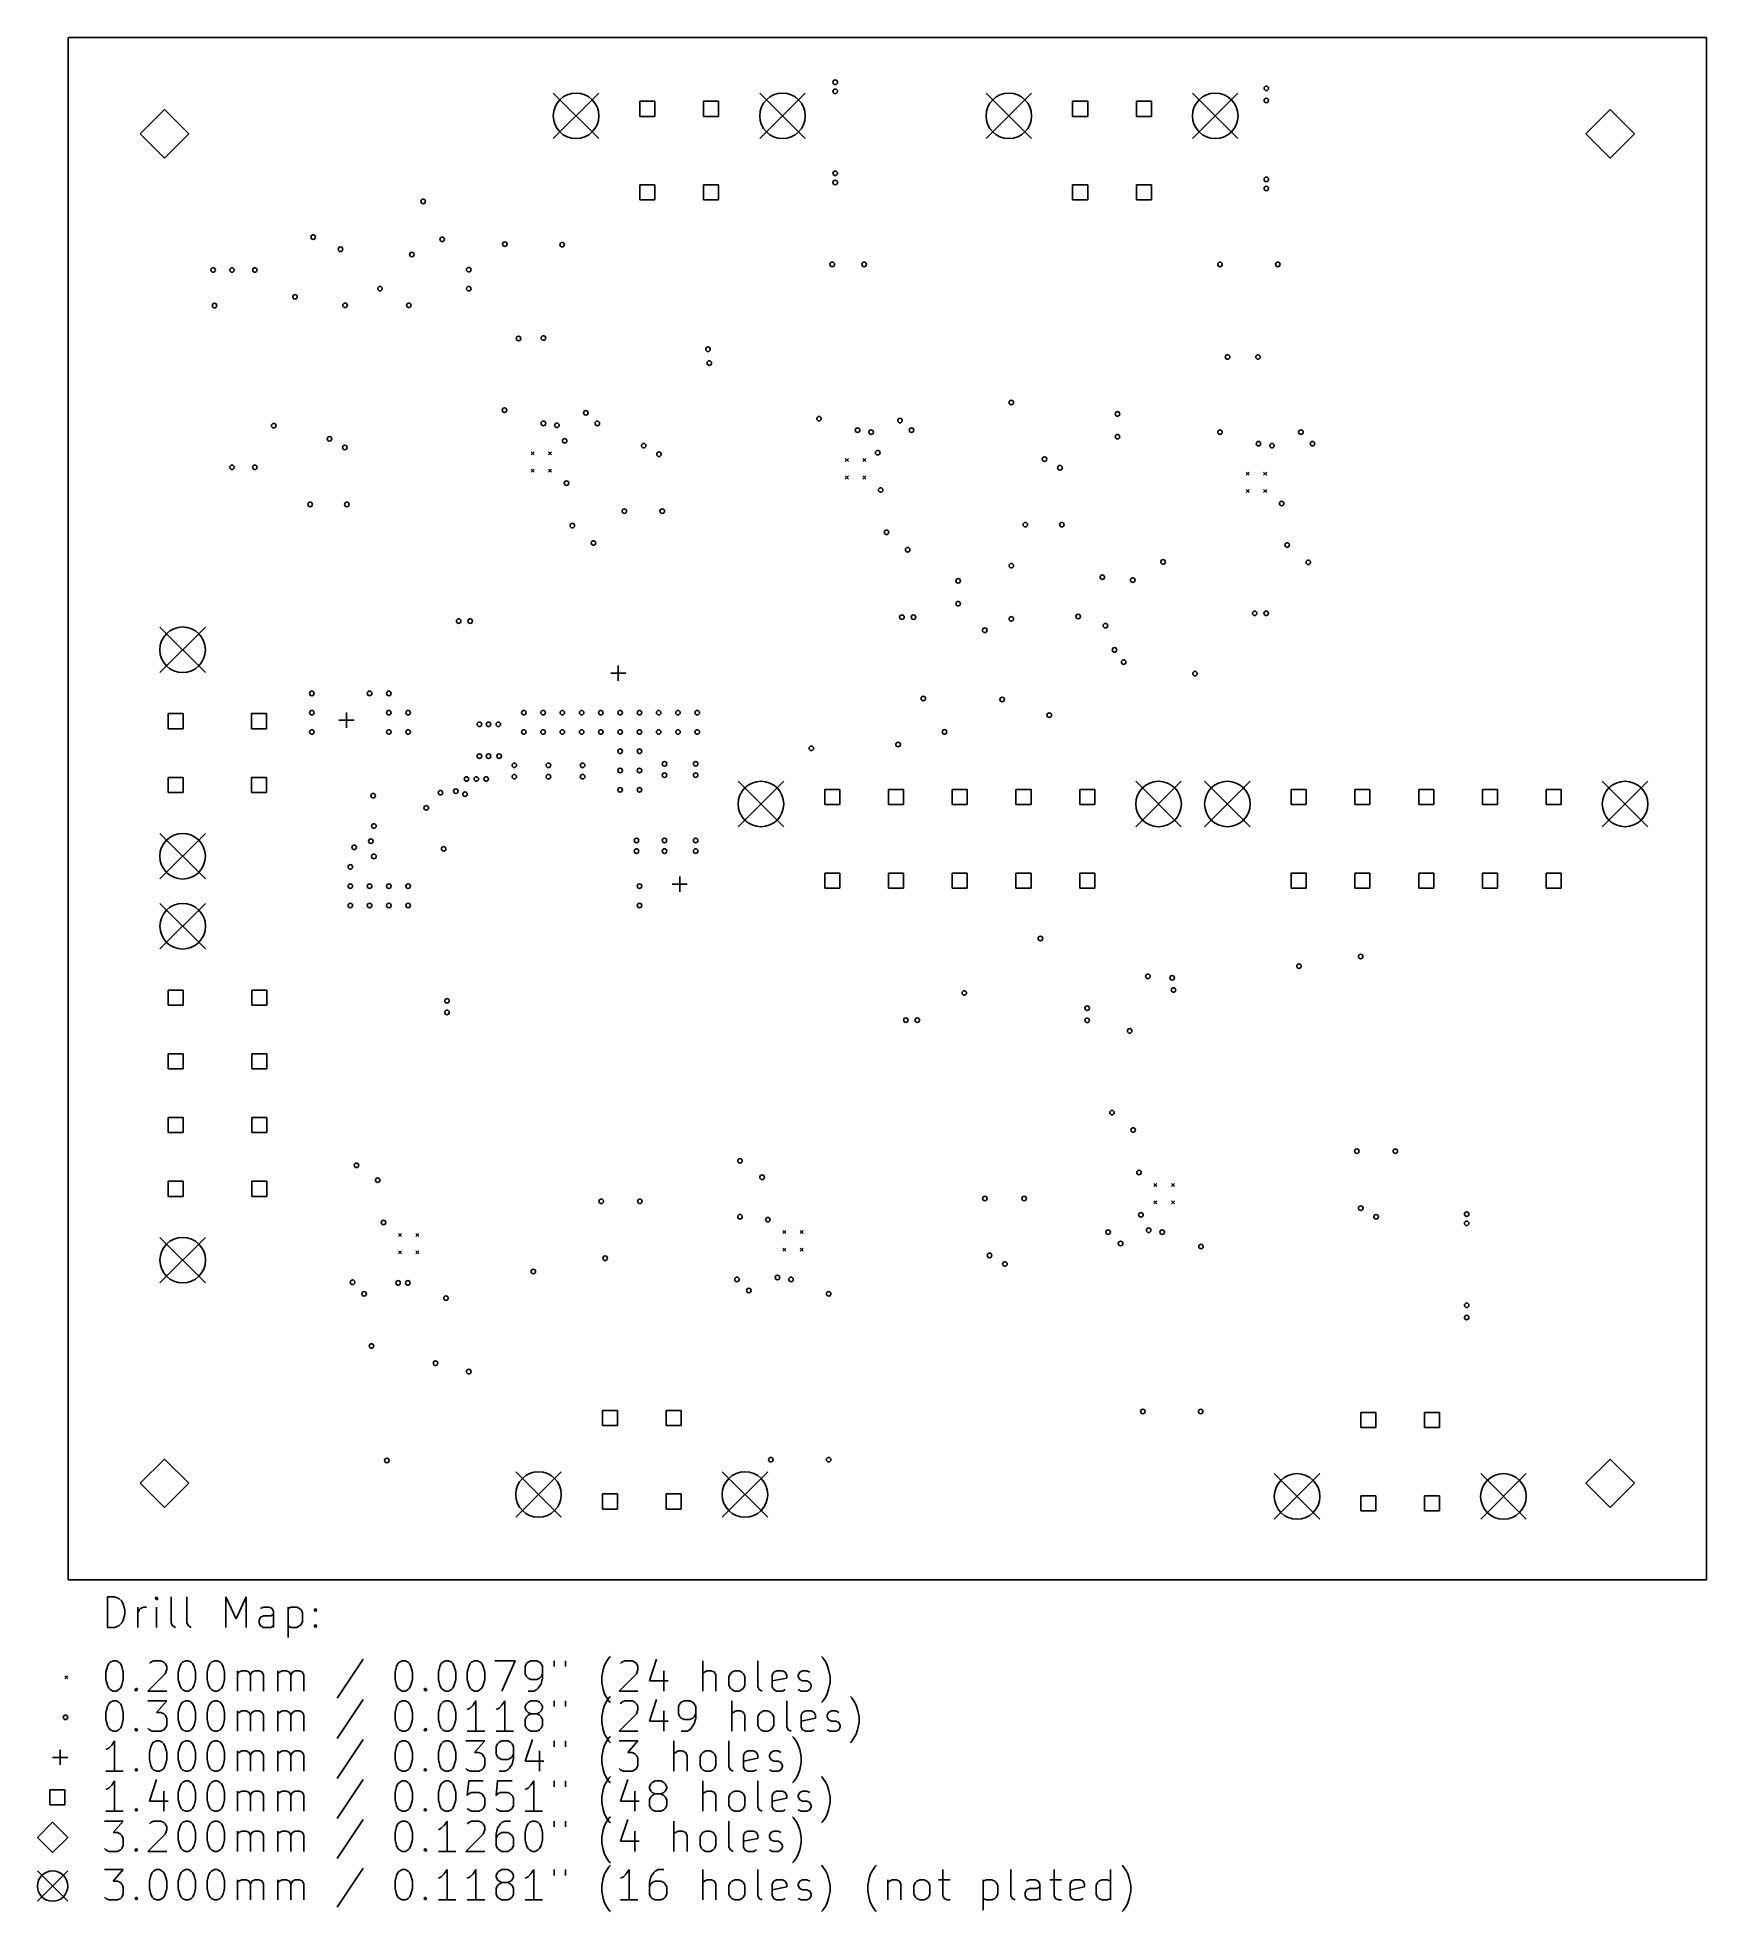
# Model space of a CAD drawing. Extents: x 5.64 to 9.97, y -9.08 to -4.22.
import ezdxf

# ---------------------------------------------------------------- set-up
doc = ezdxf.new("R2010")
doc.units = 0
doc.header["$MEASUREMENT"] = 0
doc.layers.add('BLACK', color=7, linetype='CONTINUOUS')

msp = doc.modelspace()

# ---------------------------------------------------------------- linework, layer by layer
at = {"layer": 'BLACK', "linetype": 'CONTINUOUS'}
for p, q in [((5.723, -4.2226), (9.973, -4.2226)), ((5.723, -8.2226), (5.723, -4.2226)), ((9.973, -4.2226), (9.973, -8.2226)), ((6.9814, -4.3667), (7.0995, -4.4848)), ((7.0995, -4.3667), (6.9814, -4.4848)), ((7.5168, -4.3667), (7.6349, -4.4848)), ((7.6349, -4.3667), (7.5168, -4.4848)), ((8.1041, -4.3667), (8.2222, -4.4848)), ((8.2222, -4.3667), (8.1041, -4.4848)), ((8.6395, -4.3667), (8.7576, -4.4848)), ((8.7576, -4.3667), (8.6395, -4.4848)), ((5.973, -4.4096), (5.91, -4.4726)), ((6.036, -4.4726), (5.973, -4.4096)), ((7.245, -4.3881), (7.206, -4.3881)), ((7.206, -4.3881), (7.206, -4.4271)), ((7.245, -4.4271), (7.245, -4.3881)), ((7.4103, -4.3881), (7.3714, -4.3881)), ((7.3714, -4.3881), (7.3714, -4.4271)), ((7.4103, -4.4271), (7.4103, -4.3881)), ((8.3677, -4.3881), (8.3287, -4.3881)), ((8.3287, -4.3881), (8.3287, -4.4271)), ((8.3677, -4.4271), (8.3677, -4.3881)), ((8.533, -4.3881), (8.494, -4.3881)), ((8.494, -4.3881), (8.494, -4.4271)), ((8.533, -4.4271), (8.533, -4.3881)), ((9.723, -4.4096), (9.66, -4.4726)), ((9.786, -4.4726), (9.723, -4.4096)), ((7.206, -4.4271), (7.245, -4.4271)), ((7.3714, -4.4271), (7.4103, -4.4271)), ((8.3287, -4.4271), (8.3677, -4.4271)), ((8.494, -4.4271), (8.533, -4.4271)), ((5.91, -4.4726), (5.973, -4.5356)), ((5.973, -4.5356), (6.036, -4.4726)), ((9.66, -4.4726), (9.723, -4.5356)), ((9.723, -4.5356), (9.786, -4.4726)), ((7.245, -4.6047), (7.206, -4.6047)), ((7.206, -4.6047), (7.206, -4.6436)), ((7.245, -4.6436), (7.245, -4.6047)), ((7.4103, -4.6047), (7.3714, -4.6047)), ((7.3714, -4.6047), (7.3714, -4.6436)), ((7.4103, -4.6436), (7.4103, -4.6047)), ((8.3677, -4.6047), (8.3287, -4.6047)), ((8.3287, -4.6047), (8.3287, -4.6436)), ((8.3677, -4.6436), (8.3677, -4.6047)), ((8.533, -4.6047), (8.494, -4.6047)), ((8.494, -4.6047), (8.494, -4.6436)), ((8.533, -4.6436), (8.533, -4.6047)), ((7.206, -4.6436), (7.245, -4.6436)), ((7.3714, -4.6436), (7.4103, -4.6436)), ((8.3287, -4.6436), (8.3677, -4.6436)), ((8.494, -4.6436), (8.533, -4.6436)), ((6.924, -5.297), (6.9318, -5.3049)), ((6.9318, -5.297), (6.924, -5.3049)), ((6.9692, -5.297), (6.9771, -5.3049)), ((6.9771, -5.297), (6.9692, -5.3049)), ((6.924, -5.3423), (6.9318, -5.3502)), ((6.9318, -5.3423), (6.924, -5.3502)), ((6.9692, -5.3423), (6.9771, -5.3502)), ((6.9771, -5.3423), (6.9692, -5.3502)), ((7.739, -5.3146), (7.7468, -5.3225)), ((7.7468, -5.3146), (7.739, -5.3225)), ((7.7842, -5.3146), (7.7921, -5.3225)), ((7.7921, -5.3146), (7.7842, -5.3225)), ((7.739, -5.3599), (7.7468, -5.3678)), ((7.7468, -5.3599), (7.739, -5.3678)), ((7.7842, -5.3599), (7.7921, -5.3678)), ((7.7921, -5.3599), (7.7842, -5.3678)), ((8.779, -5.3496), (8.7868, -5.3575)), ((8.7868, -5.3496), (8.779, -5.3575)), ((8.779, -5.3949), (8.7868, -5.4028)), ((8.7868, -5.3949), (8.779, -5.4028)), ((8.8242, -5.3496), (8.8321, -5.3575)), ((8.8321, -5.3496), (8.8242, -5.3575)), ((8.8242, -5.3949), (8.8321, -5.4028)), ((8.8321, -5.3949), (8.8242, -5.4028)), ((5.9608, -5.7517), (6.0789, -5.8698)), ((6.0789, -5.7517), (5.9608, -5.8698)), ((7.1303, -5.8712), (7.1696, -5.8712)), ((7.1499, -5.8515), (7.1499, -5.8909)), ((6.0213, -5.9763), (5.9823, -5.9763)), ((5.9823, -5.9763), (5.9823, -6.0153)), ((6.0213, -6.0153), (6.0213, -5.9763)), ((6.2378, -5.9763), (6.1988, -5.9763)), ((6.1988, -5.9763), (6.1988, -6.0153)), ((6.2378, -6.0153), (6.2378, -5.9763)), ((6.4452, -5.9736), (6.4452, -6.0129)), ((5.9823, -6.0153), (6.0213, -6.0153)), ((6.1988, -6.0153), (6.2378, -6.0153)), ((6.4255, -5.9932), (6.4649, -5.9932)), ((6.0213, -6.1416), (5.9823, -6.1416)), ((5.9823, -6.1416), (5.9823, -6.1806)), ((6.0213, -6.1806), (6.0213, -6.1416)), ((6.2378, -6.1416), (6.1988, -6.1416)), ((6.1988, -6.1416), (6.1988, -6.1806)), ((6.2378, -6.1806), (6.2378, -6.1416)), ((7.461, -6.1517), (7.5791, -6.2698)), ((7.5791, -6.1517), (7.461, -6.2698)), ((8.4925, -6.1517), (8.6106, -6.2698)), ((8.6106, -6.1517), (8.4925, -6.2698)), ((8.671, -6.1517), (8.7891, -6.2698)), ((8.7891, -6.1517), (8.671, -6.2698)), ((9.7025, -6.1517), (9.8206, -6.2698)), ((9.8206, -6.1517), (9.7025, -6.2698)), ((5.9823, -6.1806), (6.0213, -6.1806)), ((6.1988, -6.1806), (6.2378, -6.1806)), ((7.7246, -6.1731), (7.6856, -6.1731)), ((7.6856, -6.1731), (7.6856, -6.2121)), ((7.6856, -6.2121), (7.7246, -6.2121)), ((7.7246, -6.2121), (7.7246, -6.1731)), ((7.89, -6.1731), (7.851, -6.1731)), ((7.851, -6.1731), (7.851, -6.2121)), ((7.851, -6.2121), (7.89, -6.2121)), ((7.89, -6.2121), (7.89, -6.1731)), ((8.0553, -6.1731), (8.0164, -6.1731)), ((8.0164, -6.1731), (8.0164, -6.2121)), ((8.0164, -6.2121), (8.0553, -6.2121)), ((8.0553, -6.2121), (8.0553, -6.1731)), ((8.2207, -6.1731), (8.1817, -6.1731)), ((8.1817, -6.1731), (8.1817, -6.2121)), ((8.1817, -6.2121), (8.2207, -6.2121)), ((8.2207, -6.2121), (8.2207, -6.1731)), ((8.386, -6.1731), (8.3471, -6.1731)), ((8.3471, -6.1731), (8.3471, -6.2121)), ((8.3471, -6.2121), (8.386, -6.2121)), ((8.386, -6.2121), (8.386, -6.1731)), ((8.9346, -6.1731), (8.8956, -6.1731)), ((8.8956, -6.1731), (8.8956, -6.2121)), ((8.8956, -6.2121), (8.9346, -6.2121)), ((8.9346, -6.2121), (8.9346, -6.1731)), ((9.1, -6.1731), (9.061, -6.1731)), ((9.061, -6.1731), (9.061, -6.2121)), ((9.061, -6.2121), (9.1, -6.2121)), ((9.1, -6.2121), (9.1, -6.1731)), ((9.2653, -6.1731), (9.2264, -6.1731)), ((9.2264, -6.1731), (9.2264, -6.2121)), ((9.2264, -6.2121), (9.2653, -6.2121)), ((9.2653, -6.2121), (9.2653, -6.1731)), ((9.4307, -6.1731), (9.3917, -6.1731)), ((9.3917, -6.1731), (9.3917, -6.2121)), ((9.3917, -6.2121), (9.4307, -6.2121)), ((9.4307, -6.2121), (9.4307, -6.1731)), ((9.596, -6.1731), (9.5571, -6.1731)), ((9.5571, -6.1731), (9.5571, -6.2121)), ((9.5571, -6.2121), (9.596, -6.2121)), ((9.596, -6.2121), (9.596, -6.1731)), ((5.9608, -6.2871), (6.0789, -6.4052)), ((6.0789, -6.2871), (5.9608, -6.4052)), ((7.3094, -6.3987), (7.3094, -6.4381)), ((7.7246, -6.3897), (7.6856, -6.3897)), ((7.6856, -6.3897), (7.6856, -6.4286)), ((7.7246, -6.4286), (7.7246, -6.3897)), ((7.89, -6.3897), (7.851, -6.3897)), ((7.851, -6.3897), (7.851, -6.4286)), ((7.89, -6.4286), (7.89, -6.3897)), ((8.0553, -6.3897), (8.0164, -6.3897)), ((8.0164, -6.3897), (8.0164, -6.4286)), ((8.0553, -6.4286), (8.0553, -6.3897)), ((8.2207, -6.3897), (8.1817, -6.3897)), ((8.1817, -6.3897), (8.1817, -6.4286)), ((8.2207, -6.4286), (8.2207, -6.3897)), ((8.386, -6.3897), (8.3471, -6.3897)), ((8.3471, -6.3897), (8.3471, -6.4286)), ((8.386, -6.4286), (8.386, -6.3897)), ((8.9346, -6.3897), (8.8956, -6.3897)), ((8.8956, -6.3897), (8.8956, -6.4286)), ((8.9346, -6.4286), (8.9346, -6.3897)), ((9.1, -6.3897), (9.061, -6.3897)), ((9.061, -6.3897), (9.061, -6.4286)), ((9.1, -6.4286), (9.1, -6.3897)), ((9.2653, -6.3897), (9.2264, -6.3897)), ((9.2264, -6.3897), (9.2264, -6.4286)), ((9.2653, -6.4286), (9.2653, -6.3897)), ((9.4307, -6.3897), (9.3917, -6.3897)), ((9.3917, -6.3897), (9.3917, -6.4286)), ((9.4307, -6.4286), (9.4307, -6.3897)), ((9.596, -6.3897), (9.5571, -6.3897)), ((9.5571, -6.3897), (9.5571, -6.4286)), ((9.596, -6.4286), (9.596, -6.3897)), ((7.2897, -6.4184), (7.3291, -6.4184)), ((7.6856, -6.4286), (7.7246, -6.4286)), ((7.851, -6.4286), (7.89, -6.4286)), ((8.0164, -6.4286), (8.0553, -6.4286)), ((8.1817, -6.4286), (8.2207, -6.4286)), ((8.3471, -6.4286), (8.386, -6.4286)), ((8.8956, -6.4286), (8.9346, -6.4286)), ((9.061, -6.4286), (9.1, -6.4286)), ((9.2264, -6.4286), (9.2653, -6.4286)), ((9.3917, -6.4286), (9.4307, -6.4286)), ((9.5571, -6.4286), (9.596, -6.4286)), ((5.961, -6.4686), (6.0791, -6.5867)), ((6.0791, -6.4686), (5.961, -6.5867)), ((6.0214, -6.6932), (5.9824, -6.6932)), ((5.9824, -6.6932), (5.9824, -6.7322)), ((6.0214, -6.7322), (6.0214, -6.6932)), ((6.2379, -6.6932), (6.199, -6.6932)), ((6.199, -6.6932), (6.199, -6.7322)), ((6.2379, -6.7322), (6.2379, -6.6932)), ((5.9824, -6.7322), (6.0214, -6.7322)), ((6.199, -6.7322), (6.2379, -6.7322)), ((6.0214, -6.8586), (5.9824, -6.8586)), ((5.9824, -6.8586), (5.9824, -6.8976)), ((5.9824, -6.8976), (6.0214, -6.8976)), ((6.0214, -6.8976), (6.0214, -6.8586)), ((6.2379, -6.8586), (6.199, -6.8586)), ((6.199, -6.8586), (6.199, -6.8976)), ((6.199, -6.8976), (6.2379, -6.8976)), ((6.2379, -6.8976), (6.2379, -6.8586)), ((6.0214, -7.0239), (5.9824, -7.0239)), ((5.9824, -7.0239), (5.9824, -7.0629)), ((6.0214, -7.0629), (6.0214, -7.0239)), ((6.2379, -7.0239), (6.199, -7.0239)), ((6.199, -7.0239), (6.199, -7.0629)), ((6.2379, -7.0629), (6.2379, -7.0239)), ((5.9824, -7.0629), (6.0214, -7.0629)), ((6.199, -7.0629), (6.2379, -7.0629)), ((6.0214, -7.1893), (5.9824, -7.1893)), ((5.9824, -7.1893), (5.9824, -7.2283)), ((6.0214, -7.2283), (6.0214, -7.1893)), ((6.2379, -7.1893), (6.199, -7.1893)), ((6.199, -7.1893), (6.199, -7.2283)), ((6.2379, -7.2283), (6.2379, -7.1893)), ((5.9824, -7.2283), (6.0214, -7.2283)), ((6.199, -7.2283), (6.2379, -7.2283)), ((8.5396, -7.1948), (8.5475, -7.2026)), ((8.5475, -7.1948), (8.5396, -7.2026)), ((8.5396, -7.24), (8.5475, -7.2479)), ((8.5475, -7.24), (8.5396, -7.2479)), ((8.5849, -7.1948), (8.5927, -7.2026)), ((8.5927, -7.1948), (8.5849, -7.2026)), ((8.5849, -7.24), (8.5927, -7.2479)), ((8.5927, -7.24), (8.5849, -7.2479)), ((5.961, -7.3348), (6.0791, -7.4529)), ((6.0791, -7.3348), (5.961, -7.4529)), ((6.5796, -7.3246), (6.5875, -7.3325)), ((6.5875, -7.3246), (6.5796, -7.3325)), ((6.6249, -7.3246), (6.6327, -7.3325)), ((6.6327, -7.3246), (6.6249, -7.3325)), ((7.5767, -7.3172), (7.5846, -7.3251)), ((7.5846, -7.3172), (7.5767, -7.3251)), ((7.622, -7.3172), (7.6299, -7.3251)), ((7.6299, -7.3172), (7.622, -7.3251)), ((6.5796, -7.3699), (6.5875, -7.3778)), ((6.5875, -7.3699), (6.5796, -7.3778)), ((6.6249, -7.3699), (6.6327, -7.3778)), ((6.6327, -7.3699), (6.6249, -7.3778)), ((7.5767, -7.3625), (7.5846, -7.3703)), ((7.5846, -7.3625), (7.5767, -7.3703)), ((7.622, -7.3625), (7.6299, -7.3703)), ((7.6299, -7.3625), (7.622, -7.3703)), ((7.1477, -7.7837), (7.1087, -7.7837)), ((7.1087, -7.7837), (7.1087, -7.8227)), ((7.1087, -7.8227), (7.1477, -7.8227)), ((7.1477, -7.8227), (7.1477, -7.7837)), ((7.313, -7.7837), (7.274, -7.7837)), ((7.274, -7.7837), (7.274, -7.8227)), ((7.274, -7.8227), (7.313, -7.8227)), ((7.313, -7.8227), (7.313, -7.7837)), ((9.1153, -7.7887), (9.0764, -7.7887)), ((9.0764, -7.7887), (9.0764, -7.8277)), ((9.1153, -7.8277), (9.1153, -7.7887)), ((9.2807, -7.7887), (9.2417, -7.7887)), ((9.2417, -7.7887), (9.2417, -7.8277)), ((9.2807, -7.8277), (9.2807, -7.7887)), ((9.0764, -7.8277), (9.1153, -7.8277)), ((9.2417, -7.8277), (9.2807, -7.8277)), ((5.973, -7.9096), (5.91, -7.9726)), ((6.036, -7.9726), (5.973, -7.9096)), ((9.723, -7.9096), (9.66, -7.9726)), ((9.786, -7.9726), (9.723, -7.9096)), ((6.8841, -7.9426), (7.0022, -8.0607)), ((7.0022, -7.9426), (6.8841, -8.0607)), ((7.4195, -7.9426), (7.5376, -8.0607)), ((7.5376, -7.9426), (7.4195, -8.0607)), ((8.8517, -7.9476), (8.9699, -8.0657)), ((8.9699, -7.9476), (8.8517, -8.0657)), ((9.3872, -7.9476), (9.5053, -8.0657)), ((9.5053, -7.9476), (9.3872, -8.0657)), ((5.91, -7.9726), (5.973, -8.0356)), ((5.973, -8.0356), (6.036, -7.9726)), ((7.1477, -8.0003), (7.1087, -8.0003)), ((7.1087, -8.0003), (7.1087, -8.0393)), ((7.1477, -8.0393), (7.1477, -8.0003)), ((7.313, -8.0003), (7.274, -8.0003)), ((7.274, -8.0003), (7.274, -8.0393)), ((7.313, -8.0393), (7.313, -8.0003)), ((9.1153, -8.0053), (9.0764, -8.0053)), ((9.0764, -8.0053), (9.0764, -8.0443)), ((9.1153, -8.0443), (9.1153, -8.0053)), ((9.2807, -8.0053), (9.2417, -8.0053)), ((9.2417, -8.0053), (9.2417, -8.0443)), ((9.2807, -8.0443), (9.2807, -8.0053)), ((9.66, -7.9726), (9.723, -8.0356)), ((9.723, -8.0356), (9.786, -7.9726)), ((7.1087, -8.0393), (7.1477, -8.0393)), ((7.274, -8.0393), (7.313, -8.0393)), ((9.0764, -8.0443), (9.1153, -8.0443)), ((9.2417, -8.0443), (9.2807, -8.0443)), ((9.973, -8.2226), (5.723, -8.2226)), ((5.8247, -8.3462), (5.8247, -8.2674)), ((5.8247, -8.2674), (5.8435, -8.2674)), ((5.8435, -8.2674), (5.8547, -8.2712)), ((5.8547, -8.2712), (5.8622, -8.2787)), ((5.8622, -8.2787), (5.866, -8.2862)), ((5.866, -8.2862), (5.8697, -8.3012)), ((5.8697, -8.3012), (5.8697, -8.3124)), ((5.9035, -8.3462), (5.9035, -8.2937)), ((5.9035, -8.3087), (5.9072, -8.3012)), ((5.9072, -8.3012), (5.911, -8.2974)), ((5.911, -8.2974), (5.9185, -8.2937)), ((5.9185, -8.2937), (5.926, -8.2937)), ((5.9522, -8.2674), (5.9485, -8.2712)), ((5.9485, -8.2712), (5.9522, -8.2749)), ((5.956, -8.2712), (5.9522, -8.2674)), ((5.9522, -8.2674), (5.9522, -8.2749)), ((5.9522, -8.2749), (5.956, -8.2712)), ((5.9522, -8.3462), (5.9522, -8.2937)), ((5.9897, -8.3349), (5.9897, -8.2674)), ((6.0309, -8.3349), (6.0309, -8.2674)), ((6.1322, -8.3462), (6.1322, -8.2674)), ((6.1322, -8.2674), (6.1584, -8.3237)), ((6.1584, -8.3237), (6.1847, -8.2674)), ((6.1847, -8.2674), (6.1847, -8.3462)), ((6.2297, -8.2937), (6.2222, -8.2974)), ((6.2447, -8.2937), (6.2297, -8.2937)), ((6.2522, -8.2974), (6.2447, -8.2937)), ((6.2559, -8.3049), (6.2522, -8.2974)), ((6.2559, -8.3462), (6.2559, -8.3049)), ((6.2934, -8.2937), (6.2934, -8.3724)), ((6.2934, -8.2974), (6.3009, -8.2937)), ((6.3009, -8.2937), (6.3159, -8.2937)), ((6.3159, -8.2937), (6.3234, -8.2974)), ((6.3234, -8.2974), (6.3272, -8.3012)), ((6.3272, -8.3012), (6.3309, -8.3087)), ((6.3309, -8.3087), (6.3309, -8.3312)), ((6.3609, -8.3012), (6.3647, -8.2974)), ((6.3647, -8.3049), (6.3609, -8.3012)), ((6.3647, -8.2974), (6.3684, -8.3012)), ((6.3647, -8.2974), (6.3647, -8.3049)), ((6.3684, -8.3012), (6.3647, -8.3049)), ((5.8435, -8.3462), (5.8247, -8.3462)), ((5.8547, -8.3424), (5.8435, -8.3462)), ((5.8622, -8.3349), (5.8547, -8.3424)), ((5.866, -8.3274), (5.8622, -8.3349)), ((5.8697, -8.3124), (5.866, -8.3274)), ((5.9935, -8.3424), (5.9897, -8.3349)), ((6.001, -8.3462), (5.9935, -8.3424)), ((6.0347, -8.3424), (6.0309, -8.3349)), ((6.0422, -8.3462), (6.0347, -8.3424)), ((6.2184, -8.3274), (6.2222, -8.3199)), ((6.2184, -8.3349), (6.2184, -8.3274)), ((6.2222, -8.3424), (6.2184, -8.3349)), ((6.2222, -8.3199), (6.2297, -8.3162)), ((6.2297, -8.3462), (6.2222, -8.3424)), ((6.2297, -8.3162), (6.2484, -8.3162)), ((6.2484, -8.3462), (6.2297, -8.3462)), ((6.2484, -8.3162), (6.2559, -8.3124)), ((6.2559, -8.3424), (6.2484, -8.3462)), ((6.3009, -8.3462), (6.2934, -8.3424)), ((6.3159, -8.3462), (6.3009, -8.3462)), ((6.3234, -8.3424), (6.3159, -8.3462)), ((6.3272, -8.3387), (6.3234, -8.3424)), ((6.3309, -8.3312), (6.3272, -8.3387)), ((6.3609, -8.3424), (6.3647, -8.3387)), ((6.3647, -8.3462), (6.3609, -8.3424)), ((6.3647, -8.3387), (6.3684, -8.3424)), ((6.3647, -8.3387), (6.3647, -8.3462)), ((6.3684, -8.3424), (6.3647, -8.3462)), ((5.821, -8.4628), (5.8247, -8.4478)), ((5.8247, -8.4478), (5.8285, -8.4403)), ((5.8285, -8.4403), (5.8322, -8.4365)), ((5.8322, -8.4365), (5.8397, -8.4328)), ((5.8397, -8.4328), (5.8472, -8.4328)), ((5.8472, -8.4328), (5.8547, -8.4365)), ((5.8547, -8.4365), (5.8585, -8.4403)), ((5.8585, -8.4403), (5.8622, -8.4478)), ((5.8622, -8.4478), (5.866, -8.4628)), ((5.9335, -8.4403), (5.9372, -8.4365)), ((5.9372, -8.4365), (5.9447, -8.4328)), ((5.9447, -8.4328), (5.9635, -8.4328)), ((5.9635, -8.4328), (5.971, -8.4365)), ((5.971, -8.4365), (5.9747, -8.4403)), ((5.9747, -8.4403), (5.9785, -8.4478)), ((5.9785, -8.4553), (5.9747, -8.4665)), ((5.9785, -8.4478), (5.9785, -8.4553)), ((6.0085, -8.4628), (6.0122, -8.4478)), ((6.0122, -8.4478), (6.0159, -8.4403)), ((6.0159, -8.4403), (6.0197, -8.4365)), ((6.0197, -8.4365), (6.0272, -8.4328)), ((6.0272, -8.4328), (6.0347, -8.4328)), ((6.0347, -8.4328), (6.0422, -8.4365)), ((6.0422, -8.4365), (6.0459, -8.4403)), ((6.0459, -8.4403), (6.0497, -8.4478)), ((6.0497, -8.4478), (6.0534, -8.4628)), ((6.0834, -8.4628), (6.0872, -8.4478)), ((6.0872, -8.4478), (6.0909, -8.4403)), ((6.0909, -8.4403), (6.0947, -8.4365)), ((6.0947, -8.4365), (6.1022, -8.4328)), ((6.1022, -8.4328), (6.1097, -8.4328)), ((6.1097, -8.4328), (6.1172, -8.4365)), ((6.1172, -8.4365), (6.1209, -8.4403)), ((6.1209, -8.4403), (6.1247, -8.4478)), ((6.1247, -8.4478), (6.1284, -8.4628)), ((6.4884, -8.429), (6.4209, -8.5303)), ((6.5709, -8.4628), (6.5746, -8.4478)), ((6.5746, -8.4478), (6.5784, -8.4403)), ((6.5784, -8.4403), (6.5821, -8.4365)), ((6.5821, -8.4365), (6.5896, -8.4328)), ((6.5896, -8.4328), (6.5971, -8.4328)), ((6.5971, -8.4328), (6.6046, -8.4365)), ((6.6046, -8.4365), (6.6084, -8.4403)), ((6.6084, -8.4403), (6.6121, -8.4478)), ((6.6121, -8.4478), (6.6159, -8.4628)), ((6.6834, -8.4628), (6.6871, -8.4478)), ((6.6871, -8.4478), (6.6909, -8.4403)), ((6.6909, -8.4403), (6.6946, -8.4365)), ((6.6946, -8.4365), (6.7021, -8.4328)), ((6.7021, -8.4328), (6.7096, -8.4328)), ((6.7096, -8.4328), (6.7171, -8.4365)), ((6.7171, -8.4365), (6.7209, -8.4403)), ((6.7209, -8.4403), (6.7246, -8.4478)), ((6.7246, -8.4478), (6.7284, -8.4628)), ((6.7584, -8.4628), (6.7621, -8.4478)), ((6.7621, -8.4478), (6.7659, -8.4403)), ((6.7659, -8.4403), (6.7696, -8.4365)), ((6.7696, -8.4365), (6.7771, -8.4328)), ((6.7771, -8.4328), (6.7846, -8.4328)), ((6.7846, -8.4328), (6.7921, -8.4365)), ((6.7921, -8.4365), (6.7959, -8.4403)), ((6.7959, -8.4403), (6.7996, -8.4478)), ((6.7996, -8.4478), (6.8034, -8.4628)), ((6.8296, -8.4328), (6.8821, -8.4328)), ((6.8821, -8.4328), (6.8483, -8.5115)), ((6.9121, -8.4403), (6.9083, -8.4478)), ((6.9083, -8.4478), (6.9083, -8.4665)), ((6.9158, -8.4365), (6.9121, -8.4403)), ((6.9233, -8.4328), (6.9158, -8.4365)), ((6.9383, -8.4328), (6.9233, -8.4328)), ((6.9458, -8.4365), (6.9383, -8.4328)), ((6.9496, -8.4403), (6.9458, -8.4365)), ((6.9533, -8.4478), (6.9496, -8.4403)), ((6.9533, -8.4778), (6.9533, -8.4478)), ((6.9833, -8.4328), (6.9833, -8.4478)), ((7.0133, -8.4328), (7.0133, -8.4478)), ((7.1071, -8.474), (7.1108, -8.4553)), ((7.1108, -8.4553), (7.1146, -8.444)), ((7.1146, -8.444), (7.1183, -8.4365)), ((7.1183, -8.4365), (7.1258, -8.4253)), ((7.1258, -8.4253), (7.1296, -8.4215)), ((7.1558, -8.4403), (7.1596, -8.4365)), ((7.1596, -8.4365), (7.1671, -8.4328)), ((7.1671, -8.4328), (7.1858, -8.4328)), ((7.1858, -8.4328), (7.1933, -8.4365)), ((7.1933, -8.4365), (7.1971, -8.4403)), ((7.1971, -8.4403), (7.2008, -8.4478)), ((7.2008, -8.4553), (7.1971, -8.4665)), ((7.2008, -8.4478), (7.2008, -8.4553)), ((7.2495, -8.429), (7.2308, -8.4853)), ((7.3695, -8.5115), (7.3695, -8.4328)), ((7.512, -8.5003), (7.512, -8.4328)), ((7.6807, -8.4253), (7.677, -8.4215)), ((7.6882, -8.4365), (7.6807, -8.4253)), ((7.692, -8.444), (7.6882, -8.4365)), ((7.6957, -8.4553), (7.692, -8.444)), ((7.6995, -8.474), (7.6957, -8.4553)), ((5.7142, -8.4716), (5.7221, -8.4795)), ((5.7221, -8.4716), (5.7142, -8.4795)), ((5.821, -8.4815), (5.821, -8.4628)), ((5.8247, -8.4965), (5.821, -8.4815)), ((5.8285, -8.504), (5.8247, -8.4965)), ((5.8322, -8.5078), (5.8285, -8.504)), ((5.8585, -8.504), (5.8547, -8.5078)), ((5.8622, -8.4965), (5.8585, -8.504)), ((5.866, -8.4815), (5.8622, -8.4965)), ((5.866, -8.4628), (5.866, -8.4815)), ((5.896, -8.5078), (5.8997, -8.504)), ((5.8997, -8.504), (5.9035, -8.5078)), ((5.8997, -8.504), (5.8997, -8.5115)), ((5.9747, -8.4665), (5.9297, -8.5115)), ((6.0085, -8.4815), (6.0085, -8.4628)), ((6.0122, -8.4965), (6.0085, -8.4815)), ((6.0159, -8.504), (6.0122, -8.4965)), ((6.0197, -8.5078), (6.0159, -8.504)), ((6.0459, -8.504), (6.0422, -8.5078)), ((6.0497, -8.4965), (6.0459, -8.504)), ((6.0534, -8.4815), (6.0497, -8.4965)), ((6.0534, -8.4628), (6.0534, -8.4815)), ((6.0834, -8.4815), (6.0834, -8.4628)), ((6.0872, -8.4965), (6.0834, -8.4815)), ((6.0909, -8.504), (6.0872, -8.4965)), ((6.0947, -8.5078), (6.0909, -8.504)), ((6.1209, -8.504), (6.1172, -8.5078)), ((6.1247, -8.4965), (6.1209, -8.504)), ((6.1284, -8.4815), (6.1247, -8.4965)), ((6.1284, -8.4628), (6.1284, -8.4815)), ((6.1622, -8.5115), (6.1622, -8.459)), ((6.1622, -8.4665), (6.1659, -8.4628)), ((6.1659, -8.4628), (6.1734, -8.459)), ((6.1734, -8.459), (6.1847, -8.459)), ((6.1847, -8.459), (6.1922, -8.4628)), ((6.1922, -8.4628), (6.1959, -8.4703)), ((6.1959, -8.4703), (6.1997, -8.4628)), ((6.1959, -8.4703), (6.1959, -8.5115)), ((6.1997, -8.4628), (6.2072, -8.459)), ((6.2072, -8.459), (6.2184, -8.459)), ((6.2184, -8.459), (6.2259, -8.4628)), ((6.2259, -8.4628), (6.2297, -8.4703)), ((6.2297, -8.4703), (6.2297, -8.5115)), ((6.2672, -8.5115), (6.2672, -8.459)), ((6.2672, -8.4665), (6.2709, -8.4628)), ((6.2709, -8.4628), (6.2784, -8.459)), ((6.2784, -8.459), (6.2897, -8.459)), ((6.2897, -8.459), (6.2972, -8.4628)), ((6.2972, -8.4628), (6.3009, -8.4703)), ((6.3009, -8.4703), (6.3047, -8.4628)), ((6.3009, -8.4703), (6.3009, -8.5115)), ((6.3047, -8.4628), (6.3122, -8.459)), ((6.3122, -8.459), (6.3234, -8.459)), ((6.3234, -8.459), (6.3309, -8.4628)), ((6.3309, -8.4628), (6.3347, -8.4703)), ((6.3347, -8.4703), (6.3347, -8.5115)), ((6.5709, -8.4815), (6.5709, -8.4628)), ((6.5746, -8.4965), (6.5709, -8.4815)), ((6.5784, -8.504), (6.5746, -8.4965)), ((6.5821, -8.5078), (6.5784, -8.504)), ((6.6084, -8.504), (6.6046, -8.5078)), ((6.6121, -8.4965), (6.6084, -8.504)), ((6.6159, -8.4815), (6.6121, -8.4965)), ((6.6159, -8.4628), (6.6159, -8.4815)), ((6.6459, -8.5078), (6.6496, -8.504)), ((6.6496, -8.504), (6.6534, -8.5078)), ((6.6496, -8.504), (6.6496, -8.5115)), ((6.6834, -8.4815), (6.6834, -8.4628)), ((6.6871, -8.4965), (6.6834, -8.4815)), ((6.6909, -8.504), (6.6871, -8.4965)), ((6.6946, -8.5078), (6.6909, -8.504)), ((6.7209, -8.504), (6.7171, -8.5078)), ((6.7246, -8.4965), (6.7209, -8.504)), ((6.7284, -8.4815), (6.7246, -8.4965)), ((6.7284, -8.4628), (6.7284, -8.4815)), ((6.7584, -8.4815), (6.7584, -8.4628)), ((6.7621, -8.4965), (6.7584, -8.4815)), ((6.7659, -8.504), (6.7621, -8.4965)), ((6.7696, -8.5078), (6.7659, -8.504)), ((6.7959, -8.504), (6.7921, -8.5078)), ((6.7996, -8.4965), (6.7959, -8.504)), ((6.8034, -8.4815), (6.7996, -8.4965)), ((6.8034, -8.4628), (6.8034, -8.4815)), ((6.9083, -8.4665), (6.9121, -8.474)), ((6.9121, -8.474), (6.9158, -8.4778)), ((6.9158, -8.4778), (6.9233, -8.4815)), ((6.9233, -8.4815), (6.9383, -8.4815)), ((6.9383, -8.4815), (6.9458, -8.4778)), ((6.9383, -8.5078), (6.9421, -8.504)), ((6.9421, -8.504), (6.9496, -8.4928)), ((6.9458, -8.4778), (6.9496, -8.474)), ((6.9496, -8.474), (6.9533, -8.4665)), ((6.9496, -8.4928), (6.9533, -8.4778)), ((7.1071, -8.489), (7.1071, -8.474)), ((7.1108, -8.5078), (7.1071, -8.489)), ((7.1971, -8.4665), (7.1521, -8.5115)), ((7.2308, -8.4853), (7.2795, -8.4853)), ((7.2683, -8.459), (7.2683, -8.5115)), ((7.3733, -8.4628), (7.3695, -8.4665)), ((7.3808, -8.459), (7.3733, -8.4628)), ((7.392, -8.459), (7.3808, -8.459)), ((7.3995, -8.4628), (7.392, -8.459)), ((7.4033, -8.4703), (7.3995, -8.4628)), ((7.4033, -8.5115), (7.4033, -8.4703)), ((7.437, -8.474), (7.4408, -8.4665)), ((7.437, -8.4965), (7.437, -8.474)), ((7.4408, -8.504), (7.437, -8.4965)), ((7.4408, -8.4665), (7.4445, -8.4628)), ((7.4445, -8.5078), (7.4408, -8.504)), ((7.4445, -8.4628), (7.452, -8.459)), ((7.452, -8.459), (7.4633, -8.459)), ((7.4633, -8.459), (7.4708, -8.4628)), ((7.4708, -8.4628), (7.4745, -8.4665)), ((7.4745, -8.504), (7.4708, -8.5078)), ((7.4745, -8.4665), (7.4783, -8.474)), ((7.4783, -8.4965), (7.4745, -8.504)), ((7.4783, -8.474), (7.4783, -8.4965)), ((7.5158, -8.5078), (7.512, -8.5003)), ((7.5495, -8.4703), (7.5533, -8.4628)), ((7.5495, -8.5003), (7.5495, -8.4703)), ((7.587, -8.4778), (7.5495, -8.4853)), ((7.5533, -8.5078), (7.5495, -8.5003)), ((7.5533, -8.4628), (7.5608, -8.459)), ((7.5608, -8.459), (7.5758, -8.459)), ((7.5758, -8.459), (7.5833, -8.4628)), ((7.5833, -8.4628), (7.587, -8.4703)), ((7.587, -8.4703), (7.587, -8.4778)), ((7.617, -8.4703), (7.6207, -8.4628)), ((7.617, -8.474), (7.617, -8.4703)), ((7.6207, -8.4815), (7.617, -8.474)), ((7.6207, -8.4628), (7.6282, -8.459)), ((7.6282, -8.4853), (7.6207, -8.4815)), ((7.6282, -8.459), (7.6395, -8.459)), ((7.6395, -8.4853), (7.6282, -8.4853)), ((7.6395, -8.459), (7.647, -8.4628)), ((7.647, -8.489), (7.6395, -8.4853)), ((7.6507, -8.4965), (7.647, -8.489)), ((7.647, -8.5078), (7.6507, -8.5003)), ((7.6507, -8.5003), (7.6507, -8.4965)), ((7.6957, -8.5078), (7.6995, -8.489)), ((7.6995, -8.489), (7.6995, -8.474)), ((5.821, -8.5667), (5.8247, -8.5517)), ((5.8247, -8.5517), (5.8285, -8.5442)), ((5.8285, -8.5442), (5.8322, -8.5405)), ((5.8397, -8.5115), (5.8322, -8.5078)), ((5.8322, -8.5405), (5.8397, -8.5367)), ((5.8472, -8.5115), (5.8397, -8.5115)), ((5.8397, -8.5367), (5.8472, -8.5367)), ((5.8547, -8.5078), (5.8472, -8.5115)), ((5.8472, -8.5367), (5.8547, -8.5405)), ((5.8547, -8.5405), (5.8585, -8.5442)), ((5.8585, -8.5442), (5.8622, -8.5517)), ((5.8622, -8.5517), (5.866, -8.5667)), ((5.8997, -8.5115), (5.896, -8.5078)), ((5.9035, -8.5078), (5.8997, -8.5115)), ((5.9297, -8.5115), (5.9785, -8.5115)), ((5.9297, -8.5367), (5.9785, -8.5367)), ((5.9785, -8.5367), (5.9522, -8.5667)), ((6.0085, -8.5667), (6.0122, -8.5517)), ((6.0122, -8.5517), (6.0159, -8.5442)), ((6.0159, -8.5442), (6.0197, -8.5405)), ((6.0272, -8.5115), (6.0197, -8.5078)), ((6.0197, -8.5405), (6.0272, -8.5367)), ((6.0347, -8.5115), (6.0272, -8.5115)), ((6.0272, -8.5367), (6.0347, -8.5367)), ((6.0422, -8.5078), (6.0347, -8.5115)), ((6.0347, -8.5367), (6.0422, -8.5405)), ((6.0422, -8.5405), (6.0459, -8.5442)), ((6.0459, -8.5442), (6.0497, -8.5517)), ((6.0497, -8.5517), (6.0534, -8.5667)), ((6.0834, -8.5667), (6.0872, -8.5517)), ((6.0872, -8.5517), (6.0909, -8.5442)), ((6.0909, -8.5442), (6.0947, -8.5405)), ((6.1022, -8.5115), (6.0947, -8.5078)), ((6.0947, -8.5405), (6.1022, -8.5367)), ((6.1097, -8.5115), (6.1022, -8.5115)), ((6.1022, -8.5367), (6.1097, -8.5367)), ((6.1172, -8.5078), (6.1097, -8.5115)), ((6.1097, -8.5367), (6.1172, -8.5405)), ((6.1172, -8.5405), (6.1209, -8.5442)), ((6.1209, -8.5442), (6.1247, -8.5517)), ((6.1247, -8.5517), (6.1284, -8.5667)), ((6.4884, -8.533), (6.4209, -8.6342)), ((6.5709, -8.5667), (6.5746, -8.5517)), ((6.5746, -8.5517), (6.5784, -8.5442)), ((6.5784, -8.5442), (6.5821, -8.5405)), ((6.5896, -8.5115), (6.5821, -8.5078)), ((6.5821, -8.5405), (6.5896, -8.5367)), ((6.5971, -8.5115), (6.5896, -8.5115)), ((6.5896, -8.5367), (6.5971, -8.5367)), ((6.6046, -8.5078), (6.5971, -8.5115)), ((6.5971, -8.5367), (6.6046, -8.5405)), ((6.6046, -8.5405), (6.6084, -8.5442)), ((6.6084, -8.5442), (6.6121, -8.5517)), ((6.6121, -8.5517), (6.6159, -8.5667)), ((6.6496, -8.5115), (6.6459, -8.5078)), ((6.6534, -8.5078), (6.6496, -8.5115)), ((6.6834, -8.5667), (6.6871, -8.5517)), ((6.6871, -8.5517), (6.6909, -8.5442)), ((6.6909, -8.5442), (6.6946, -8.5405)), ((6.7021, -8.5115), (6.6946, -8.5078)), ((6.6946, -8.5405), (6.7021, -8.5367)), ((6.7096, -8.5115), (6.7021, -8.5115)), ((6.7021, -8.5367), (6.7096, -8.5367)), ((6.7171, -8.5078), (6.7096, -8.5115)), ((6.7096, -8.5367), (6.7171, -8.5405)), ((6.7171, -8.5405), (6.7209, -8.5442)), ((6.7209, -8.5442), (6.7246, -8.5517)), ((6.7246, -8.5517), (6.7284, -8.5667)), ((6.7734, -8.548), (6.7659, -8.5555)), ((6.7771, -8.5115), (6.7696, -8.5078)), ((6.7809, -8.5367), (6.7734, -8.548)), ((6.7846, -8.5115), (6.7771, -8.5115)), ((6.7809, -8.6155), (6.7809, -8.5367)), ((6.7921, -8.5078), (6.7846, -8.5115)), ((6.8483, -8.548), (6.8408, -8.5555)), ((6.8558, -8.5367), (6.8483, -8.548)), ((6.8558, -8.6155), (6.8558, -8.5367)), ((6.9083, -8.5517), (6.9121, -8.5442)), ((6.9083, -8.5555), (6.9083, -8.5517)), ((6.9121, -8.5442), (6.9158, -8.5405)), ((6.9158, -8.5115), (6.9308, -8.5115)), ((6.9158, -8.5405), (6.9233, -8.5367)), ((6.9233, -8.5367), (6.9383, -8.5367)), ((6.9308, -8.5115), (6.9383, -8.5078)), ((6.9383, -8.5367), (6.9458, -8.5405)), ((6.9458, -8.5405), (6.9496, -8.5442)), ((6.9496, -8.5442), (6.9533, -8.5517)), ((6.9533, -8.5517), (6.9533, -8.5555)), ((6.9833, -8.5367), (6.9833, -8.5517)), ((7.0133, -8.5367), (7.0133, -8.5517)), ((7.1146, -8.519), (7.1108, -8.5078)), ((7.1108, -8.5592), (7.1146, -8.548)), ((7.1183, -8.5265), (7.1146, -8.519)), ((7.1146, -8.548), (7.1183, -8.5405)), ((7.1258, -8.5378), (7.1183, -8.5265)), ((7.1183, -8.5405), (7.1258, -8.5292)), ((7.1258, -8.5292), (7.1296, -8.5255)), ((7.1296, -8.5415), (7.1258, -8.5378)), ((7.1521, -8.5115), (7.2008, -8.5115)), ((7.1558, -8.5442), (7.1596, -8.5405)), ((7.1596, -8.5405), (7.1671, -8.5367)), ((7.1671, -8.5367), (7.1858, -8.5367)), ((7.1858, -8.5367), (7.1933, -8.5405)), ((7.1933, -8.5405), (7.1971, -8.5442)), ((7.1971, -8.5442), (7.2008, -8.5517)), ((7.2008, -8.5517), (7.2008, -8.5592)), ((7.2495, -8.533), (7.2308, -8.5892)), ((7.3095, -8.5442), (7.3058, -8.5517)), ((7.3058, -8.5517), (7.3058, -8.5705)), ((7.3133, -8.5405), (7.3095, -8.5442)), ((7.3208, -8.5367), (7.3133, -8.5405)), ((7.3358, -8.5367), (7.3208, -8.5367)), ((7.3433, -8.5405), (7.3358, -8.5367)), ((7.347, -8.5442), (7.3433, -8.5405)), ((7.3508, -8.5517), (7.347, -8.5442)), ((7.3508, -8.5817), (7.3508, -8.5517)), ((7.452, -8.5115), (7.4445, -8.5078)), ((7.4445, -8.6155), (7.4445, -8.5367)), ((7.4633, -8.5115), (7.452, -8.5115)), ((7.4708, -8.5078), (7.4633, -8.5115)), ((7.5233, -8.5115), (7.5158, -8.5078)), ((7.5608, -8.5115), (7.5533, -8.5078)), ((7.5758, -8.5115), (7.5608, -8.5115)), ((7.5833, -8.5078), (7.5758, -8.5115)), ((7.587, -8.6042), (7.587, -8.5367)), ((7.617, -8.5078), (7.6245, -8.5115)), ((7.6245, -8.5115), (7.6395, -8.5115)), ((7.6395, -8.5115), (7.647, -8.5078)), ((7.677, -8.5415), (7.6807, -8.5378)), ((7.6807, -8.5378), (7.6882, -8.5265)), ((7.6882, -8.5265), (7.692, -8.519)), ((7.692, -8.519), (7.6957, -8.5078)), ((7.7557, -8.5292), (7.752, -8.5255)), ((7.7632, -8.5405), (7.7557, -8.5292)), ((7.767, -8.548), (7.7632, -8.5405)), ((7.7707, -8.5592), (7.767, -8.548)), ((5.821, -8.5855), (5.821, -8.5667)), ((5.8247, -8.6005), (5.821, -8.5855)), ((5.8285, -8.608), (5.8247, -8.6005)), ((5.8622, -8.6005), (5.8585, -8.608)), ((5.866, -8.5855), (5.8622, -8.6005)), ((5.866, -8.5667), (5.866, -8.5855)), ((5.9522, -8.5667), (5.9635, -8.5667)), ((5.9635, -8.5667), (5.971, -8.5705)), ((5.971, -8.5705), (5.9747, -8.5742)), ((5.9747, -8.5742), (5.9785, -8.5817)), ((5.9785, -8.6005), (5.9747, -8.608)), ((5.9785, -8.5817), (5.9785, -8.6005)), ((6.0085, -8.5855), (6.0085, -8.5667)), ((6.0122, -8.6005), (6.0085, -8.5855)), ((6.0159, -8.608), (6.0122, -8.6005)), ((6.0497, -8.6005), (6.0459, -8.608)), ((6.0534, -8.5855), (6.0497, -8.6005)), ((6.0534, -8.5667), (6.0534, -8.5855)), ((6.0834, -8.5855), (6.0834, -8.5667)), ((6.0872, -8.6005), (6.0834, -8.5855)), ((6.0909, -8.608), (6.0872, -8.6005)), ((6.1247, -8.6005), (6.1209, -8.608)), ((6.1284, -8.5855), (6.1247, -8.6005)), ((6.1284, -8.5667), (6.1284, -8.5855)), ((6.1622, -8.6155), (6.1622, -8.563)), ((6.1622, -8.5705), (6.1659, -8.5667)), ((6.1659, -8.5667), (6.1734, -8.563)), ((6.1734, -8.563), (6.1847, -8.563)), ((6.1847, -8.563), (6.1922, -8.5667)), ((6.1922, -8.5667), (6.1959, -8.5742)), ((6.1959, -8.5742), (6.1997, -8.5667)), ((6.1959, -8.5742), (6.1959, -8.6155)), ((6.1997, -8.5667), (6.2072, -8.563)), ((6.2072, -8.563), (6.2184, -8.563)), ((6.2184, -8.563), (6.2259, -8.5667)), ((6.2259, -8.5667), (6.2297, -8.5742)), ((6.2297, -8.5742), (6.2297, -8.6155)), ((6.2672, -8.6155), (6.2672, -8.563)), ((6.2672, -8.5705), (6.2709, -8.5667)), ((6.2709, -8.5667), (6.2784, -8.563)), ((6.2784, -8.563), (6.2897, -8.563)), ((6.2897, -8.563), (6.2972, -8.5667)), ((6.2972, -8.5667), (6.3009, -8.5742)), ((6.3009, -8.5742), (6.3047, -8.5667)), ((6.3009, -8.5742), (6.3009, -8.6155)), ((6.3047, -8.5667), (6.3122, -8.563)), ((6.3122, -8.563), (6.3234, -8.563)), ((6.3234, -8.563), (6.3309, -8.5667)), ((6.3309, -8.5667), (6.3347, -8.5742)), ((6.3347, -8.5742), (6.3347, -8.6155)), ((6.5709, -8.5855), (6.5709, -8.5667)), ((6.5746, -8.6005), (6.5709, -8.5855)), ((6.5784, -8.608), (6.5746, -8.6005)), ((6.6121, -8.6005), (6.6084, -8.608)), ((6.6159, -8.5855), (6.6121, -8.6005)), ((6.6159, -8.5667), (6.6159, -8.5855)), ((6.6834, -8.5855), (6.6834, -8.5667)), ((6.6871, -8.6005), (6.6834, -8.5855)), ((6.6909, -8.608), (6.6871, -8.6005)), ((6.7246, -8.6005), (6.7209, -8.608)), ((6.7284, -8.5855), (6.7246, -8.6005)), ((6.7284, -8.5667), (6.7284, -8.5855)), ((6.7659, -8.5555), (6.7584, -8.5592)), ((6.8408, -8.5555), (6.8333, -8.5592)), ((6.9121, -8.563), (6.9083, -8.5555)), ((6.9121, -8.578), (6.9083, -8.5855)), ((6.9083, -8.5855), (6.9083, -8.6005)), ((6.9083, -8.6005), (6.9121, -8.608)), ((6.9158, -8.5667), (6.9121, -8.563)), ((6.9158, -8.5742), (6.9121, -8.578)), ((6.9233, -8.5705), (6.9158, -8.5667)), ((6.9233, -8.5705), (6.9158, -8.5742)), ((6.9383, -8.5705), (6.9233, -8.5705)), ((6.9458, -8.5667), (6.9383, -8.5705)), ((6.9458, -8.5742), (6.9383, -8.5705)), ((6.9496, -8.563), (6.9458, -8.5667)), ((6.9496, -8.578), (6.9458, -8.5742)), ((6.9533, -8.5555), (6.9496, -8.563)), ((6.9533, -8.5855), (6.9496, -8.578)), ((6.9496, -8.608), (6.9533, -8.6005)), ((6.9533, -8.6005), (6.9533, -8.5855)), ((7.1071, -8.578), (7.1108, -8.5592)), ((7.1071, -8.593), (7.1071, -8.578)), ((7.1108, -8.6117), (7.1071, -8.593)), ((7.1971, -8.5705), (7.1521, -8.6155)), ((7.2008, -8.5592), (7.1971, -8.5705)), ((7.2308, -8.5892), (7.2795, -8.5892)), ((7.2683, -8.563), (7.2683, -8.6155)), ((7.3058, -8.5705), (7.3095, -8.578)), ((7.3095, -8.578), (7.3133, -8.5817)), ((7.3133, -8.5817), (7.3208, -8.5855)), ((7.3208, -8.5855), (7.3358, -8.5855)), ((7.3358, -8.5855), (7.3433, -8.5817)), ((7.3395, -8.608), (7.347, -8.5967)), ((7.3433, -8.5817), (7.347, -8.578)), ((7.347, -8.578), (7.3508, -8.5705)), ((7.347, -8.5967), (7.3508, -8.5817)), ((7.4483, -8.5667), (7.4445, -8.5705)), ((7.4558, -8.563), (7.4483, -8.5667)), ((7.467, -8.563), (7.4558, -8.563)), ((7.4745, -8.5667), (7.467, -8.563)), ((7.4783, -8.5742), (7.4745, -8.5667)), ((7.4783, -8.6155), (7.4783, -8.5742)), ((7.512, -8.578), (7.5158, -8.5705)), ((7.512, -8.6005), (7.512, -8.578)), ((7.5158, -8.608), (7.512, -8.6005)), ((7.5158, -8.5705), (7.5195, -8.5667)), ((7.5195, -8.5667), (7.527, -8.563)), ((7.527, -8.563), (7.5383, -8.563)), ((7.5383, -8.563), (7.5458, -8.5667)), ((7.5458, -8.5667), (7.5495, -8.5705)), ((7.5495, -8.5705), (7.5533, -8.578)), ((7.5533, -8.6005), (7.5495, -8.608)), ((7.5533, -8.578), (7.5533, -8.6005)), ((7.6245, -8.5742), (7.6282, -8.5667)), ((7.6245, -8.6042), (7.6245, -8.5742)), ((7.662, -8.5817), (7.6245, -8.5892)), ((7.6282, -8.5667), (7.6357, -8.563)), ((7.6357, -8.563), (7.6507, -8.563)), ((7.6507, -8.563), (7.6582, -8.5667)), ((7.6582, -8.5667), (7.662, -8.5742)), ((7.662, -8.5742), (7.662, -8.5817)), ((7.692, -8.5742), (7.6957, -8.5667)), ((7.692, -8.578), (7.692, -8.5742)), ((7.6957, -8.5855), (7.692, -8.578)), ((7.6957, -8.5667), (7.7032, -8.563)), ((7.7032, -8.5892), (7.6957, -8.5855)), ((7.7032, -8.563), (7.7145, -8.563)), ((7.7145, -8.5892), (7.7032, -8.5892)), ((7.7145, -8.563), (7.722, -8.5667)), ((7.722, -8.593), (7.7145, -8.5892)), ((7.7257, -8.6005), (7.722, -8.593)), ((7.7257, -8.6042), (7.7257, -8.6005)), ((7.7745, -8.578), (7.7707, -8.5592)), ((7.7707, -8.6117), (7.7745, -8.593)), ((7.7745, -8.593), (7.7745, -8.578)), ((5.8322, -8.6117), (5.8285, -8.608)), ((5.836, -8.6519), (5.8285, -8.6594)), ((5.8397, -8.6155), (5.8322, -8.6117)), ((5.8435, -8.6407), (5.836, -8.6519)), ((5.8472, -8.6155), (5.8397, -8.6155)), ((5.8435, -8.7194), (5.8435, -8.6407)), ((5.8547, -8.6117), (5.8472, -8.6155)), ((5.8585, -8.608), (5.8547, -8.6117)), ((5.896, -8.6117), (5.8997, -8.608)), ((5.8997, -8.6155), (5.896, -8.6117)), ((5.8997, -8.608), (5.9035, -8.6117)), ((5.8997, -8.608), (5.8997, -8.6155)), ((5.9035, -8.6117), (5.8997, -8.6155)), ((5.9335, -8.6117), (5.9297, -8.608)), ((5.941, -8.6155), (5.9335, -8.6117)), ((5.9372, -8.6557), (5.941, -8.6482)), ((5.9635, -8.6155), (5.941, -8.6155)), ((5.941, -8.6482), (5.9447, -8.6444)), ((5.9447, -8.6444), (5.9522, -8.6407)), ((5.9522, -8.6407), (5.9597, -8.6407)), ((5.9597, -8.6407), (5.9672, -8.6444)), ((5.971, -8.6117), (5.9635, -8.6155)), ((5.9672, -8.6444), (5.971, -8.6482)), ((5.9747, -8.608), (5.971, -8.6117)), ((5.971, -8.6482), (5.9747, -8.6557)), ((6.0122, -8.6557), (6.0159, -8.6482)), ((6.0197, -8.6117), (6.0159, -8.608)), ((6.0159, -8.6482), (6.0197, -8.6444)), ((6.0272, -8.6155), (6.0197, -8.6117)), ((6.0197, -8.6444), (6.0272, -8.6407)), ((6.0347, -8.6155), (6.0272, -8.6155)), ((6.0272, -8.6407), (6.0347, -8.6407)), ((6.0422, -8.6117), (6.0347, -8.6155)), ((6.0347, -8.6407), (6.0422, -8.6444)), ((6.0459, -8.608), (6.0422, -8.6117)), ((6.0422, -8.6444), (6.0459, -8.6482)), ((6.0459, -8.6482), (6.0497, -8.6557)), ((6.0872, -8.6557), (6.0909, -8.6482)), ((6.0947, -8.6117), (6.0909, -8.608)), ((6.0909, -8.6482), (6.0947, -8.6444)), ((6.1022, -8.6155), (6.0947, -8.6117)), ((6.0947, -8.6444), (6.1022, -8.6407)), ((6.1097, -8.6155), (6.1022, -8.6155)), ((6.1022, -8.6407), (6.1097, -8.6407)), ((6.1172, -8.6117), (6.1097, -8.6155)), ((6.1097, -8.6407), (6.1172, -8.6444)), ((6.1209, -8.608), (6.1172, -8.6117)), ((6.1172, -8.6444), (6.1209, -8.6482)), ((6.1209, -8.6482), (6.1247, -8.6557)), ((6.4884, -8.6369), (6.4209, -8.7382)), ((6.5746, -8.6557), (6.5784, -8.6482)), ((6.5821, -8.6117), (6.5784, -8.608)), ((6.5784, -8.6482), (6.5821, -8.6444)), ((6.5896, -8.6155), (6.5821, -8.6117)), ((6.5821, -8.6444), (6.5896, -8.6407)), ((6.5971, -8.6155), (6.5896, -8.6155)), ((6.5896, -8.6407), (6.5971, -8.6407)), ((6.6046, -8.6117), (6.5971, -8.6155)), ((6.5971, -8.6407), (6.6046, -8.6444)), ((6.6084, -8.608), (6.6046, -8.6117)), ((6.6046, -8.6444), (6.6084, -8.6482)), ((6.6084, -8.6482), (6.6121, -8.6557)), ((6.6459, -8.6117), (6.6496, -8.608)), ((6.6496, -8.6155), (6.6459, -8.6117)), ((6.6496, -8.608), (6.6534, -8.6117)), ((6.6496, -8.608), (6.6496, -8.6155)), ((6.6534, -8.6117), (6.6496, -8.6155)), ((6.6871, -8.6557), (6.6909, -8.6482)), ((6.6946, -8.6117), (6.6909, -8.608)), ((6.6909, -8.6482), (6.6946, -8.6444)), ((6.7021, -8.6155), (6.6946, -8.6117)), ((6.6946, -8.6444), (6.7021, -8.6407)), ((6.7096, -8.6155), (6.7021, -8.6155)), ((6.7021, -8.6407), (6.7096, -8.6407)), ((6.7171, -8.6117), (6.7096, -8.6155)), ((6.7096, -8.6407), (6.7171, -8.6444)), ((6.7209, -8.608), (6.7171, -8.6117)), ((6.7171, -8.6444), (6.7209, -8.6482)), ((6.7209, -8.6482), (6.7246, -8.6557)), ((6.7546, -8.6407), (6.8034, -8.6407)), ((6.8034, -8.6155), (6.7584, -8.6155)), ((6.8034, -8.6407), (6.7771, -8.6707)), ((6.8783, -8.6155), (6.8333, -8.6155)), ((6.8371, -8.6482), (6.8333, -8.6557)), ((6.8408, -8.6444), (6.8371, -8.6482)), ((6.8483, -8.6407), (6.8408, -8.6444)), ((6.8633, -8.6407), (6.8483, -8.6407)), ((6.8708, -8.6444), (6.8633, -8.6407)), ((6.8746, -8.6482), (6.8708, -8.6444)), ((6.8783, -8.6557), (6.8746, -8.6482)), ((6.9271, -8.6369), (6.9083, -8.6932)), ((6.9121, -8.608), (6.9158, -8.6117)), ((6.9158, -8.6117), (6.9233, -8.6155)), ((6.9233, -8.6155), (6.9383, -8.6155)), ((6.9383, -8.6155), (6.9458, -8.6117)), ((6.9458, -8.6117), (6.9496, -8.608)), ((6.9833, -8.6407), (6.9833, -8.6557)), ((7.0133, -8.6407), (7.0133, -8.6557)), ((7.1146, -8.623), (7.1108, -8.6117)), ((7.1108, -8.6632), (7.1146, -8.6519)), ((7.1183, -8.6305), (7.1146, -8.623)), ((7.1146, -8.6519), (7.1183, -8.6444)), ((7.1258, -8.6417), (7.1183, -8.6305)), ((7.1183, -8.6444), (7.1258, -8.6332)), ((7.1258, -8.6332), (7.1296, -8.6294)), ((7.1296, -8.6455), (7.1258, -8.6417)), ((7.1521, -8.6155), (7.2008, -8.6155)), ((7.1521, -8.6407), (7.2008, -8.6407)), ((7.2008, -8.6407), (7.1746, -8.6707)), ((7.2945, -8.7194), (7.2945, -8.6407)), ((7.3133, -8.6155), (7.3283, -8.6155)), ((7.3283, -8.6155), (7.3358, -8.6117)), ((7.3358, -8.6117), (7.3395, -8.608)), ((7.437, -8.7082), (7.437, -8.6407)), ((7.5195, -8.6117), (7.5158, -8.608)), ((7.527, -8.6155), (7.5195, -8.6117)), ((7.5383, -8.6155), (7.527, -8.6155)), ((7.5458, -8.6117), (7.5383, -8.6155)), ((7.5495, -8.608), (7.5458, -8.6117)), ((7.5908, -8.6117), (7.587, -8.6042)), ((7.5983, -8.6155), (7.5908, -8.6117)), ((7.6058, -8.6332), (7.602, -8.6294)), ((7.6132, -8.6444), (7.6058, -8.6332)), ((7.617, -8.6519), (7.6132, -8.6444)), ((7.6207, -8.6632), (7.617, -8.6519)), ((7.6282, -8.6117), (7.6245, -8.6042)), ((7.6357, -8.6155), (7.6282, -8.6117)), ((7.6507, -8.6155), (7.6357, -8.6155)), ((7.6582, -8.6117), (7.6507, -8.6155)), ((7.692, -8.6117), (7.6995, -8.6155)), ((7.6995, -8.6155), (7.7145, -8.6155)), ((7.7145, -8.6155), (7.722, -8.6117)), ((7.722, -8.6117), (7.7257, -8.6042)), ((7.752, -8.6455), (7.7557, -8.6417)), ((7.7557, -8.6417), (7.7632, -8.6305)), ((7.7632, -8.6305), (7.767, -8.623)), ((7.767, -8.623), (7.7707, -8.6117)), ((5.6827, -8.6834), (5.7221, -8.6834)), ((5.7024, -8.6637), (5.7024, -8.7031)), ((5.8285, -8.6594), (5.821, -8.6632)), ((5.9335, -8.6707), (5.9372, -8.6557)), ((5.9335, -8.6894), (5.9335, -8.6707)), ((5.9372, -8.7044), (5.9335, -8.6894)), ((5.9747, -8.6557), (5.9785, -8.6707)), ((5.9785, -8.6894), (5.9747, -8.7044)), ((5.9785, -8.6707), (5.9785, -8.6894)), ((6.0085, -8.6707), (6.0122, -8.6557)), ((6.0085, -8.6894), (6.0085, -8.6707)), ((6.0122, -8.7044), (6.0085, -8.6894)), ((6.0497, -8.6557), (6.0534, -8.6707)), ((6.0534, -8.6894), (6.0497, -8.7044)), ((6.0534, -8.6707), (6.0534, -8.6894)), ((6.0834, -8.6707), (6.0872, -8.6557)), ((6.0834, -8.6894), (6.0834, -8.6707)), ((6.0872, -8.7044), (6.0834, -8.6894)), ((6.1247, -8.6557), (6.1284, -8.6707)), ((6.1284, -8.6894), (6.1247, -8.7044)), ((6.1284, -8.6707), (6.1284, -8.6894)), ((6.1622, -8.7194), (6.1622, -8.6669)), ((6.1622, -8.6744), (6.1659, -8.6707)), ((6.1659, -8.6707), (6.1734, -8.6669)), ((6.1734, -8.6669), (6.1847, -8.6669)), ((6.1847, -8.6669), (6.1922, -8.6707)), ((6.1922, -8.6707), (6.1959, -8.6782)), ((6.1959, -8.6782), (6.1997, -8.6707)), ((6.1959, -8.6782), (6.1959, -8.7194)), ((6.1997, -8.6707), (6.2072, -8.6669)), ((6.2072, -8.6669), (6.2184, -8.6669)), ((6.2184, -8.6669), (6.2259, -8.6707)), ((6.2259, -8.6707), (6.2297, -8.6782)), ((6.2297, -8.6782), (6.2297, -8.7194)), ((6.2672, -8.7194), (6.2672, -8.6669)), ((6.2672, -8.6744), (6.2709, -8.6707)), ((6.2709, -8.6707), (6.2784, -8.6669)), ((6.2784, -8.6669), (6.2897, -8.6669)), ((6.2897, -8.6669), (6.2972, -8.6707)), ((6.2972, -8.6707), (6.3009, -8.6782)), ((6.3009, -8.6782), (6.3047, -8.6707)), ((6.3009, -8.6782), (6.3009, -8.7194)), ((6.3047, -8.6707), (6.3122, -8.6669)), ((6.3122, -8.6669), (6.3234, -8.6669)), ((6.3234, -8.6669), (6.3309, -8.6707)), ((6.3309, -8.6707), (6.3347, -8.6782)), ((6.3347, -8.6782), (6.3347, -8.7194)), ((6.5709, -8.6707), (6.5746, -8.6557)), ((6.5709, -8.6894), (6.5709, -8.6707)), ((6.5746, -8.7044), (6.5709, -8.6894)), ((6.6121, -8.6557), (6.6159, -8.6707)), ((6.6159, -8.6894), (6.6121, -8.7044)), ((6.6159, -8.6707), (6.6159, -8.6894)), ((6.6834, -8.6707), (6.6871, -8.6557)), ((6.6834, -8.6894), (6.6834, -8.6707)), ((6.6871, -8.7044), (6.6834, -8.6894)), ((6.7246, -8.6557), (6.7284, -8.6707)), ((6.7284, -8.6894), (6.7246, -8.7044)), ((6.7284, -8.6707), (6.7284, -8.6894)), ((6.7771, -8.6707), (6.7884, -8.6707)), ((6.7884, -8.6707), (6.7959, -8.6744)), ((6.7959, -8.6744), (6.7996, -8.6782)), ((6.7996, -8.6782), (6.8034, -8.6857)), ((6.8034, -8.6857), (6.8034, -8.7044)), ((6.8333, -8.6557), (6.8333, -8.6744)), ((6.8333, -8.6744), (6.8371, -8.6819)), ((6.8371, -8.6819), (6.8408, -8.6857)), ((6.8408, -8.6857), (6.8483, -8.6894)), ((6.8483, -8.6894), (6.8633, -8.6894)), ((6.8633, -8.6894), (6.8708, -8.6857)), ((6.8708, -8.6857), (6.8746, -8.6819)), ((6.8746, -8.6819), (6.8783, -8.6744)), ((6.8746, -8.7007), (6.8783, -8.6857)), ((6.8783, -8.6857), (6.8783, -8.6557)), ((6.9083, -8.6932), (6.9571, -8.6932)), ((6.9458, -8.6669), (6.9458, -8.7194)), ((7.1071, -8.6819), (7.1108, -8.6632)), ((7.1071, -8.6969), (7.1071, -8.6819)), ((7.1108, -8.7157), (7.1071, -8.6969)), ((7.1746, -8.6707), (7.1858, -8.6707)), ((7.1858, -8.6707), (7.1933, -8.6744)), ((7.1933, -8.6744), (7.1971, -8.6782)), ((7.1971, -8.6782), (7.2008, -8.6857)), ((7.2008, -8.6857), (7.2008, -8.7044)), ((7.2983, -8.6707), (7.2945, -8.6744)), ((7.3058, -8.6669), (7.2983, -8.6707)), ((7.317, -8.6669), (7.3058, -8.6669)), ((7.3245, -8.6707), (7.317, -8.6669)), ((7.3283, -8.6782), (7.3245, -8.6707)), ((7.3283, -8.7194), (7.3283, -8.6782)), ((7.362, -8.6819), (7.3658, -8.6744)), ((7.362, -8.7044), (7.362, -8.6819)), ((7.3658, -8.6744), (7.3695, -8.6707)), ((7.3695, -8.6707), (7.377, -8.6669)), ((7.377, -8.6669), (7.3883, -8.6669)), ((7.3883, -8.6669), (7.3958, -8.6707)), ((7.3958, -8.6707), (7.3995, -8.6744)), ((7.3995, -8.6744), (7.4033, -8.6819)), ((7.4033, -8.6819), (7.4033, -8.7044)), ((7.4745, -8.6782), (7.4783, -8.6707)), ((7.4745, -8.7082), (7.4745, -8.6782)), ((7.512, -8.6857), (7.4745, -8.6932)), ((7.4783, -8.6707), (7.4858, -8.6669)), ((7.4858, -8.6669), (7.5008, -8.6669)), ((7.5008, -8.6669), (7.5083, -8.6707)), ((7.5083, -8.6707), (7.512, -8.6782)), ((7.512, -8.6782), (7.512, -8.6857)), ((7.542, -8.6782), (7.5458, -8.6707)), ((7.542, -8.6819), (7.542, -8.6782)), ((7.5458, -8.6894), (7.542, -8.6819)), ((7.5458, -8.6707), (7.5533, -8.6669)), ((7.5533, -8.6932), (7.5458, -8.6894)), ((7.5533, -8.6669), (7.5645, -8.6669)), ((7.5645, -8.6932), (7.5533, -8.6932)), ((7.5645, -8.6669), (7.572, -8.6707)), ((7.572, -8.6969), (7.5645, -8.6932)), ((7.5758, -8.7044), (7.572, -8.6969)), ((7.6245, -8.6819), (7.6207, -8.6632)), ((7.6207, -8.7157), (7.6245, -8.6969)), ((7.6245, -8.6969), (7.6245, -8.6819)), ((5.866, -8.7194), (5.821, -8.7194)), ((5.8435, -8.7446), (5.836, -8.7559)), ((5.8435, -8.8233), (5.8435, -8.7446)), ((5.896, -8.7157), (5.8997, -8.7119)), ((5.8997, -8.7194), (5.896, -8.7157)), ((5.8997, -8.7119), (5.9035, -8.7157)), ((5.8997, -8.7119), (5.8997, -8.7194)), ((5.9035, -8.7157), (5.8997, -8.7194)), ((5.9522, -8.7409), (5.9335, -8.7971)), ((5.941, -8.7119), (5.9372, -8.7044)), ((5.9447, -8.7157), (5.941, -8.7119)), ((5.9522, -8.7194), (5.9447, -8.7157)), ((5.9597, -8.7194), (5.9522, -8.7194)), ((5.9672, -8.7157), (5.9597, -8.7194)), ((5.971, -8.7119), (5.9672, -8.7157)), ((5.9747, -8.7044), (5.971, -8.7119)), ((6.0159, -8.7119), (6.0122, -8.7044)), ((6.0197, -8.7157), (6.0159, -8.7119)), ((6.0159, -8.7521), (6.0197, -8.7484)), ((6.0272, -8.7194), (6.0197, -8.7157)), ((6.0197, -8.7484), (6.0272, -8.7446)), ((6.0347, -8.7194), (6.0272, -8.7194)), ((6.0272, -8.7446), (6.0347, -8.7446)), ((6.0422, -8.7157), (6.0347, -8.7194)), ((6.0347, -8.7446), (6.0422, -8.7484)), ((6.0459, -8.7119), (6.0422, -8.7157)), ((6.0422, -8.7484), (6.0459, -8.7521)), ((6.0497, -8.7044), (6.0459, -8.7119)), ((6.0909, -8.7119), (6.0872, -8.7044)), ((6.0947, -8.7157), (6.0909, -8.7119)), ((6.0909, -8.7521), (6.0947, -8.7484)), ((6.1022, -8.7194), (6.0947, -8.7157)), ((6.0947, -8.7484), (6.1022, -8.7446)), ((6.1097, -8.7194), (6.1022, -8.7194)), ((6.1022, -8.7446), (6.1097, -8.7446)), ((6.1172, -8.7157), (6.1097, -8.7194)), ((6.1097, -8.7446), (6.1172, -8.7484)), ((6.1209, -8.7119), (6.1172, -8.7157)), ((6.1172, -8.7484), (6.1209, -8.7521)), ((6.1247, -8.7044), (6.1209, -8.7119)), ((6.4884, -8.7409), (6.4209, -8.8421)), ((6.5784, -8.7119), (6.5746, -8.7044)), ((6.5821, -8.7157), (6.5784, -8.7119)), ((6.5784, -8.7521), (6.5821, -8.7484)), ((6.5896, -8.7194), (6.5821, -8.7157)), ((6.5821, -8.7484), (6.5896, -8.7446)), ((6.5971, -8.7194), (6.5896, -8.7194)), ((6.5896, -8.7446), (6.5971, -8.7446)), ((6.6046, -8.7157), (6.5971, -8.7194)), ((6.5971, -8.7446), (6.6046, -8.7484)), ((6.6084, -8.7119), (6.6046, -8.7157)), ((6.6046, -8.7484), (6.6084, -8.7521)), ((6.6121, -8.7044), (6.6084, -8.7119)), ((6.6459, -8.7157), (6.6496, -8.7119)), ((6.6496, -8.7194), (6.6459, -8.7157)), ((6.6496, -8.7119), (6.6534, -8.7157)), ((6.6496, -8.7119), (6.6496, -8.7194)), ((6.6534, -8.7157), (6.6496, -8.7194)), ((6.6909, -8.7119), (6.6871, -8.7044)), ((6.6946, -8.7157), (6.6909, -8.7119)), ((6.6909, -8.7521), (6.6946, -8.7484)), ((6.7021, -8.7194), (6.6946, -8.7157)), ((6.6946, -8.7484), (6.7021, -8.7446)), ((6.7096, -8.7194), (6.7021, -8.7194)), ((6.7021, -8.7446), (6.7096, -8.7446)), ((6.7171, -8.7157), (6.7096, -8.7194)), ((6.7096, -8.7446), (6.7171, -8.7484)), ((6.7209, -8.7119), (6.7171, -8.7157)), ((6.7171, -8.7484), (6.7209, -8.7521)), ((6.7246, -8.7044), (6.7209, -8.7119)), ((6.7584, -8.7157), (6.7546, -8.7119)), ((6.7659, -8.7194), (6.7584, -8.7157)), ((6.7621, -8.7446), (6.7584, -8.7821)), ((6.7996, -8.7446), (6.7621, -8.7446)), ((6.7884, -8.7194), (6.7659, -8.7194)), ((6.7959, -8.7157), (6.7884, -8.7194)), ((6.7996, -8.7119), (6.7959, -8.7157)), ((6.8034, -8.7044), (6.7996, -8.7119)), ((6.8371, -8.7446), (6.8333, -8.7821)), ((6.8746, -8.7446), (6.8371, -8.7446)), ((6.8408, -8.7194), (6.8558, -8.7194)), ((6.8558, -8.7194), (6.8633, -8.7157)), ((6.8633, -8.7157), (6.8671, -8.7119)), ((6.8671, -8.7119), (6.8746, -8.7007)), ((6.9308, -8.7446), (6.9233, -8.7559)), ((6.9308, -8.8233), (6.9308, -8.7446)), ((6.9833, -8.7446), (6.9833, -8.7596)), ((7.0133, -8.7446), (7.0133, -8.7596)), ((7.1146, -8.7269), (7.1108, -8.7157)), ((7.1183, -8.7344), (7.1146, -8.7269)), ((7.1146, -8.7559), (7.1183, -8.7484)), ((7.1258, -8.7457), (7.1183, -8.7344)), ((7.1183, -8.7484), (7.1258, -8.7371)), ((7.1258, -8.7371), (7.1296, -8.7334)), ((7.1296, -8.7494), (7.1258, -8.7457)), ((7.1558, -8.7157), (7.1521, -8.7119)), ((7.1633, -8.7194), (7.1558, -8.7157)), ((7.1746, -8.7409), (7.1558, -8.7971)), ((7.1858, -8.7194), (7.1633, -8.7194)), ((7.1933, -8.7157), (7.1858, -8.7194)), ((7.1971, -8.7119), (7.1933, -8.7157)), ((7.2008, -8.7044), (7.1971, -8.7119)), ((7.2345, -8.7521), (7.2383, -8.7484)), ((7.2383, -8.7484), (7.2458, -8.7446)), ((7.2458, -8.7446), (7.2608, -8.7446)), ((7.2608, -8.7446), (7.2683, -8.7484)), ((7.2683, -8.7484), (7.272, -8.7521)), ((7.3658, -8.7119), (7.362, -8.7044)), ((7.3695, -8.7157), (7.3658, -8.7119)), ((7.377, -8.7194), (7.3695, -8.7157)), ((7.3695, -8.8233), (7.3695, -8.7446)), ((7.3883, -8.7194), (7.377, -8.7194)), ((7.3958, -8.7157), (7.3883, -8.7194)), ((7.3995, -8.7119), (7.3958, -8.7157)), ((7.4033, -8.7044), (7.3995, -8.7119)), ((7.4408, -8.7157), (7.437, -8.7082)), ((7.4483, -8.7194), (7.4408, -8.7157)), ((7.4783, -8.7157), (7.4745, -8.7082)), ((7.4858, -8.7194), (7.4783, -8.7157)), ((7.5008, -8.7194), (7.4858, -8.7194)), ((7.5083, -8.7157), (7.5008, -8.7194)), ((7.512, -8.8121), (7.512, -8.7446)), ((7.542, -8.7157), (7.5495, -8.7194)), ((7.5495, -8.7194), (7.5645, -8.7194)), ((7.5645, -8.7194), (7.572, -8.7157)), ((7.572, -8.7157), (7.5758, -8.7082)), ((7.5758, -8.7082), (7.5758, -8.7044)), ((7.602, -8.7494), (7.6058, -8.7457)), ((7.6058, -8.7457), (7.6132, -8.7344)), ((7.6132, -8.7344), (7.617, -8.7269)), ((7.617, -8.7269), (7.6207, -8.7157)), ((7.6807, -8.7371), (7.677, -8.7334)), ((7.6882, -8.7484), (7.6807, -8.7371)), ((7.692, -8.7559), (7.6882, -8.7484)), ((5.714, -8.7678), (5.675, -8.7678)), ((5.675, -8.7678), (5.675, -8.8068)), ((5.714, -8.8068), (5.714, -8.7678)), ((5.8285, -8.7634), (5.821, -8.7671)), ((5.836, -8.7559), (5.8285, -8.7634)), ((5.9335, -8.7971), (5.9822, -8.7971)), ((5.971, -8.7709), (5.971, -8.8233)), ((6.0085, -8.7746), (6.0122, -8.7596)), ((6.0085, -8.7934), (6.0085, -8.7746)), ((6.0122, -8.8083), (6.0085, -8.7934)), ((6.0122, -8.7596), (6.0159, -8.7521)), ((6.0459, -8.7521), (6.0497, -8.7596)), ((6.0497, -8.7596), (6.0534, -8.7746)), ((6.0534, -8.7934), (6.0497, -8.8083)), ((6.0534, -8.7746), (6.0534, -8.7934)), ((6.0834, -8.7746), (6.0872, -8.7596)), ((6.0834, -8.7934), (6.0834, -8.7746)), ((6.0872, -8.8083), (6.0834, -8.7934)), ((6.0872, -8.7596), (6.0909, -8.7521)), ((6.1209, -8.7521), (6.1247, -8.7596)), ((6.1247, -8.7596), (6.1284, -8.7746)), ((6.1284, -8.7934), (6.1247, -8.8083)), ((6.1284, -8.7746), (6.1284, -8.7934)), ((6.1622, -8.8233), (6.1622, -8.7709)), ((6.1622, -8.7784), (6.1659, -8.7746)), ((6.1659, -8.7746), (6.1734, -8.7709)), ((6.1734, -8.7709), (6.1847, -8.7709)), ((6.1847, -8.7709), (6.1922, -8.7746)), ((6.1922, -8.7746), (6.1959, -8.7821)), ((6.1959, -8.7821), (6.1997, -8.7746)), ((6.1959, -8.7821), (6.1959, -8.8233)), ((6.1997, -8.7746), (6.2072, -8.7709)), ((6.2072, -8.7709), (6.2184, -8.7709)), ((6.2184, -8.7709), (6.2259, -8.7746)), ((6.2259, -8.7746), (6.2297, -8.7821)), ((6.2297, -8.7821), (6.2297, -8.8233)), ((6.2672, -8.8233), (6.2672, -8.7709)), ((6.2672, -8.7784), (6.2709, -8.7746)), ((6.2709, -8.7746), (6.2784, -8.7709)), ((6.2784, -8.7709), (6.2897, -8.7709)), ((6.2897, -8.7709), (6.2972, -8.7746)), ((6.2972, -8.7746), (6.3009, -8.7821)), ((6.3009, -8.7821), (6.3047, -8.7746)), ((6.3009, -8.7821), (6.3009, -8.8233)), ((6.3047, -8.7746), (6.3122, -8.7709)), ((6.3122, -8.7709), (6.3234, -8.7709)), ((6.3234, -8.7709), (6.3309, -8.7746)), ((6.3309, -8.7746), (6.3347, -8.7821)), ((6.3347, -8.7821), (6.3347, -8.8233)), ((6.5709, -8.7746), (6.5746, -8.7596)), ((6.5709, -8.7934), (6.5709, -8.7746)), ((6.5746, -8.8083), (6.5709, -8.7934)), ((6.5746, -8.7596), (6.5784, -8.7521)), ((6.6084, -8.7521), (6.6121, -8.7596)), ((6.6121, -8.7596), (6.6159, -8.7746)), ((6.6159, -8.7934), (6.6121, -8.8083)), ((6.6159, -8.7746), (6.6159, -8.7934)), ((6.6834, -8.7746), (6.6871, -8.7596)), ((6.6834, -8.7934), (6.6834, -8.7746)), ((6.6871, -8.8083), (6.6834, -8.7934)), ((6.6871, -8.7596), (6.6909, -8.7521)), ((6.7209, -8.7521), (6.7246, -8.7596)), ((6.7246, -8.7596), (6.7284, -8.7746)), ((6.7284, -8.7934), (6.7246, -8.8083)), ((6.7284, -8.7746), (6.7284, -8.7934)), ((6.7584, -8.7821), (6.7621, -8.7784)), ((6.7621, -8.7784), (6.7696, -8.7746)), ((6.7696, -8.7746), (6.7884, -8.7746)), ((6.7884, -8.7746), (6.7959, -8.7784)), ((6.7959, -8.7784), (6.7996, -8.7821)), ((6.7996, -8.7821), (6.8034, -8.7896)), ((6.8034, -8.7896), (6.8034, -8.8083)), ((6.8333, -8.7821), (6.8371, -8.7784)), ((6.8371, -8.7784), (6.8446, -8.7746)), ((6.8446, -8.7746), (6.8633, -8.7746)), ((6.8633, -8.7746), (6.8708, -8.7784)), ((6.8708, -8.7784), (6.8746, -8.7821)), ((6.8746, -8.7821), (6.8783, -8.7896)), ((6.8783, -8.7896), (6.8783, -8.8083)), ((6.9158, -8.7634), (6.9083, -8.7671)), ((6.9233, -8.7559), (6.9158, -8.7634)), ((7.1071, -8.7859), (7.1108, -8.7671)), ((7.1071, -8.8008), (7.1071, -8.7859)), ((7.1108, -8.7671), (7.1146, -8.7559)), ((7.1558, -8.7971), (7.2046, -8.7971)), ((7.1933, -8.7709), (7.1933, -8.8233)), ((7.2308, -8.7596), (7.2345, -8.7521)), ((7.2308, -8.7634), (7.2308, -8.7596)), ((7.2345, -8.7709), (7.2308, -8.7634)), ((7.2345, -8.7859), (7.2308, -8.7934)), ((7.2308, -8.7934), (7.2308, -8.8083)), ((7.2383, -8.7746), (7.2345, -8.7709)), ((7.2383, -8.7821), (7.2345, -8.7859)), ((7.2458, -8.7784), (7.2383, -8.7746)), ((7.2458, -8.7784), (7.2383, -8.7821)), ((7.2608, -8.7784), (7.2458, -8.7784)), ((7.2683, -8.7746), (7.2608, -8.7784)), ((7.2683, -8.7821), (7.2608, -8.7784)), ((7.272, -8.7709), (7.2683, -8.7746)), ((7.272, -8.7859), (7.2683, -8.7821)), ((7.272, -8.7521), (7.2758, -8.7596)), ((7.2758, -8.7634), (7.272, -8.7709)), ((7.2758, -8.7934), (7.272, -8.7859)), ((7.2758, -8.7596), (7.2758, -8.7634)), ((7.2758, -8.8083), (7.2758, -8.7934)), ((7.3733, -8.7746), (7.3695, -8.7784)), ((7.3808, -8.7709), (7.3733, -8.7746)), ((7.392, -8.7709), (7.3808, -8.7709)), ((7.3995, -8.7746), (7.392, -8.7709)), ((7.4033, -8.7821), (7.3995, -8.7746)), ((7.4033, -8.8233), (7.4033, -8.7821)), ((7.437, -8.7859), (7.4408, -8.7784)), ((7.437, -8.8083), (7.437, -8.7859)), ((7.4408, -8.7784), (7.4445, -8.7746)), ((7.4445, -8.7746), (7.452, -8.7709)), ((7.452, -8.7709), (7.4633, -8.7709)), ((7.4633, -8.7709), (7.4708, -8.7746)), ((7.4708, -8.7746), (7.4745, -8.7784)), ((7.4745, -8.7784), (7.4783, -8.7859)), ((7.4783, -8.7859), (7.4783, -8.8083)), ((7.5495, -8.7821), (7.5533, -8.7746)), ((7.5495, -8.8121), (7.5495, -8.7821)), ((7.587, -8.7896), (7.5495, -8.7971)), ((7.5533, -8.7746), (7.5608, -8.7709)), ((7.5608, -8.7709), (7.5758, -8.7709)), ((7.5758, -8.7709), (7.5833, -8.7746)), ((7.5833, -8.7746), (7.587, -8.7821)), ((7.587, -8.7821), (7.587, -8.7896)), ((7.617, -8.7821), (7.6207, -8.7746)), ((7.617, -8.7859), (7.617, -8.7821)), ((7.6207, -8.7934), (7.617, -8.7859)), ((7.6207, -8.7746), (7.6282, -8.7709)), ((7.6282, -8.7971), (7.6207, -8.7934)), ((7.6282, -8.7709), (7.6395, -8.7709)), ((7.6395, -8.7971), (7.6282, -8.7971)), ((7.6395, -8.7709), (7.647, -8.7746)), ((7.647, -8.8008), (7.6395, -8.7971)), ((7.6957, -8.7671), (7.692, -8.7559)), ((7.6995, -8.7859), (7.6957, -8.7671)), ((7.6995, -8.8008), (7.6995, -8.7859)), ((5.675, -8.8068), (5.714, -8.8068)), ((5.866, -8.8233), (5.821, -8.8233)), ((5.896, -8.8196), (5.8997, -8.8158)), ((5.8997, -8.8233), (5.896, -8.8196)), ((5.8997, -8.8158), (5.9035, -8.8196)), ((5.8997, -8.8158), (5.8997, -8.8233)), ((5.9035, -8.8196), (5.8997, -8.8233)), ((6.0159, -8.8158), (6.0122, -8.8083)), ((6.0197, -8.8196), (6.0159, -8.8158)), ((6.0272, -8.8233), (6.0197, -8.8196)), ((6.0347, -8.8233), (6.0272, -8.8233)), ((6.0422, -8.8196), (6.0347, -8.8233)), ((6.0459, -8.8158), (6.0422, -8.8196)), ((6.0497, -8.8083), (6.0459, -8.8158)), ((6.0909, -8.8158), (6.0872, -8.8083)), ((6.0947, -8.8196), (6.0909, -8.8158)), ((6.1022, -8.8233), (6.0947, -8.8196)), ((6.1097, -8.8233), (6.1022, -8.8233)), ((6.1172, -8.8196), (6.1097, -8.8233)), ((6.1209, -8.8158), (6.1172, -8.8196)), ((6.1247, -8.8083), (6.1209, -8.8158)), ((6.4884, -8.8448), (6.4209, -8.946)), ((6.5784, -8.8158), (6.5746, -8.8083)), ((6.5821, -8.8196), (6.5784, -8.8158)), ((6.5896, -8.8233), (6.5821, -8.8196)), ((6.5971, -8.8233), (6.5896, -8.8233)), ((6.6046, -8.8196), (6.5971, -8.8233)), ((6.6084, -8.8158), (6.6046, -8.8196)), ((6.6121, -8.8083), (6.6084, -8.8158)), ((6.6459, -8.8196), (6.6496, -8.8158)), ((6.6496, -8.8233), (6.6459, -8.8196)), ((6.6496, -8.8158), (6.6534, -8.8196)), ((6.6496, -8.8158), (6.6496, -8.8233)), ((6.6534, -8.8196), (6.6496, -8.8233)), ((6.6909, -8.8158), (6.6871, -8.8083)), ((6.6946, -8.8196), (6.6909, -8.8158)), ((6.7021, -8.8233), (6.6946, -8.8196)), ((6.7096, -8.8233), (6.7021, -8.8233)), ((6.7171, -8.8196), (6.7096, -8.8233)), ((6.7209, -8.8158), (6.7171, -8.8196)), ((6.7246, -8.8083), (6.7209, -8.8158)), ((6.7621, -8.8196), (6.7584, -8.8158)), ((6.7696, -8.8233), (6.7621, -8.8196)), ((6.7884, -8.8233), (6.7696, -8.8233)), ((6.7959, -8.8196), (6.7884, -8.8233)), ((6.7996, -8.8158), (6.7959, -8.8196)), ((6.8034, -8.8083), (6.7996, -8.8158)), ((6.8371, -8.8196), (6.8333, -8.8158)), ((6.8446, -8.8233), (6.8371, -8.8196)), ((6.8633, -8.8233), (6.8446, -8.8233)), ((6.8708, -8.8196), (6.8633, -8.8233)), ((6.8746, -8.8158), (6.8708, -8.8196)), ((6.8783, -8.8083), (6.8746, -8.8158)), ((6.9533, -8.8233), (6.9083, -8.8233)), ((7.1108, -8.8196), (7.1071, -8.8008)), ((7.1146, -8.8308), (7.1108, -8.8196)), ((7.1183, -8.8383), (7.1146, -8.8308)), ((7.1258, -8.8496), (7.1183, -8.8383)), ((7.1183, -8.8523), (7.1258, -8.841)), ((7.1258, -8.841), (7.1296, -8.8373)), ((7.1746, -8.8448), (7.1558, -8.901)), ((7.2308, -8.8083), (7.2345, -8.8158)), ((7.2345, -8.8158), (7.2383, -8.8196)), ((7.2383, -8.8196), (7.2458, -8.8233)), ((7.2458, -8.8233), (7.2608, -8.8233)), ((7.2608, -8.8233), (7.2683, -8.8196)), ((7.2683, -8.8196), (7.272, -8.8158)), ((7.272, -8.8158), (7.2758, -8.8083)), ((7.4408, -8.8158), (7.437, -8.8083)), ((7.4445, -8.8196), (7.4408, -8.8158)), ((7.452, -8.8233), (7.4445, -8.8196)), ((7.4633, -8.8233), (7.452, -8.8233)), ((7.4708, -8.8196), (7.4633, -8.8233)), ((7.4745, -8.8158), (7.4708, -8.8196)), ((7.4783, -8.8083), (7.4745, -8.8158)), ((7.5158, -8.8196), (7.512, -8.8121)), ((7.5233, -8.8233), (7.5158, -8.8196)), ((7.5533, -8.8196), (7.5495, -8.8121)), ((7.5608, -8.8233), (7.5533, -8.8196)), ((7.5758, -8.8233), (7.5608, -8.8233)), ((7.5833, -8.8196), (7.5758, -8.8233)), ((7.6058, -8.841), (7.602, -8.8373)), ((7.6132, -8.8523), (7.6058, -8.841)), ((7.617, -8.8196), (7.6245, -8.8233)), ((7.6245, -8.8233), (7.6395, -8.8233)), ((7.6395, -8.8233), (7.647, -8.8196)), ((7.6507, -8.8083), (7.647, -8.8008)), ((7.647, -8.8196), (7.6507, -8.8121)), ((7.6507, -8.8121), (7.6507, -8.8083)), ((7.6807, -8.8496), (7.6882, -8.8383)), ((7.6882, -8.8383), (7.692, -8.8308)), ((7.692, -8.8308), (7.6957, -8.8196)), ((7.6957, -8.8196), (7.6995, -8.8008)), ((5.6827, -8.8519), (5.6433, -8.8913)), ((5.6433, -8.8913), (5.6827, -8.9306)), ((5.7221, -8.8913), (5.6827, -8.8519)), ((5.6827, -8.9306), (5.7221, -8.8913)), ((5.8172, -8.8485), (5.866, -8.8485)), ((5.866, -8.8485), (5.8397, -8.8785)), ((5.8397, -8.8785), (5.851, -8.8785)), ((5.851, -8.8785), (5.8585, -8.8823)), ((5.8585, -8.8823), (5.8622, -8.886)), ((5.8622, -8.886), (5.866, -8.8935)), ((5.866, -8.8935), (5.866, -8.9123)), ((5.9747, -8.8823), (5.9297, -8.9273)), ((5.9335, -8.856), (5.9372, -8.8523)), ((5.9372, -8.8523), (5.9447, -8.8485)), ((5.9447, -8.8485), (5.9635, -8.8485)), ((5.9635, -8.8485), (5.971, -8.8523)), ((5.971, -8.8523), (5.9747, -8.856)), ((5.9747, -8.856), (5.9785, -8.8635)), ((5.9785, -8.871), (5.9747, -8.8823)), ((5.9785, -8.8635), (5.9785, -8.871)), ((6.0085, -8.8785), (6.0122, -8.8635)), ((6.0085, -8.8973), (6.0085, -8.8785)), ((6.0122, -8.8635), (6.0159, -8.856)), ((6.0159, -8.856), (6.0197, -8.8523)), ((6.0197, -8.8523), (6.0272, -8.8485)), ((6.0272, -8.8485), (6.0347, -8.8485)), ((6.0347, -8.8485), (6.0422, -8.8523)), ((6.0422, -8.8523), (6.0459, -8.856)), ((6.0459, -8.856), (6.0497, -8.8635)), ((6.0497, -8.8635), (6.0534, -8.8785)), ((6.0534, -8.8785), (6.0534, -8.8973)), ((6.0834, -8.8785), (6.0872, -8.8635)), ((6.0834, -8.8973), (6.0834, -8.8785)), ((6.0872, -8.8635), (6.0909, -8.856)), ((6.0909, -8.856), (6.0947, -8.8523)), ((6.0947, -8.8523), (6.1022, -8.8485)), ((6.1022, -8.8485), (6.1097, -8.8485)), ((6.1097, -8.8485), (6.1172, -8.8523)), ((6.1172, -8.8523), (6.1209, -8.856)), ((6.1209, -8.856), (6.1247, -8.8635)), ((6.1247, -8.8635), (6.1284, -8.8785)), ((6.1284, -8.8785), (6.1284, -8.8973)), ((6.1622, -8.9273), (6.1622, -8.8748)), ((6.1622, -8.8823), (6.1659, -8.8785)), ((6.1659, -8.8785), (6.1734, -8.8748)), ((6.1734, -8.8748), (6.1847, -8.8748)), ((6.1847, -8.8748), (6.1922, -8.8785)), ((6.1922, -8.8785), (6.1959, -8.886)), ((6.1959, -8.886), (6.1997, -8.8785)), ((6.1959, -8.886), (6.1959, -8.9273)), ((6.1997, -8.8785), (6.2072, -8.8748)), ((6.2072, -8.8748), (6.2184, -8.8748)), ((6.2184, -8.8748), (6.2259, -8.8785)), ((6.2259, -8.8785), (6.2297, -8.886)), ((6.2297, -8.886), (6.2297, -8.9273)), ((6.2672, -8.9273), (6.2672, -8.8748)), ((6.2672, -8.8823), (6.2709, -8.8785)), ((6.2709, -8.8785), (6.2784, -8.8748)), ((6.2784, -8.8748), (6.2897, -8.8748)), ((6.2897, -8.8748), (6.2972, -8.8785)), ((6.2972, -8.8785), (6.3009, -8.886)), ((6.3009, -8.886), (6.3047, -8.8785)), ((6.3009, -8.886), (6.3009, -8.9273)), ((6.3047, -8.8785), (6.3122, -8.8748)), ((6.3122, -8.8748), (6.3234, -8.8748)), ((6.3234, -8.8748), (6.3309, -8.8785)), ((6.3309, -8.8785), (6.3347, -8.886)), ((6.3347, -8.886), (6.3347, -8.9273)), ((6.5709, -8.8785), (6.5746, -8.8635)), ((6.5709, -8.8973), (6.5709, -8.8785)), ((6.5746, -8.8635), (6.5784, -8.856)), ((6.5784, -8.856), (6.5821, -8.8523)), ((6.5821, -8.8523), (6.5896, -8.8485)), ((6.5896, -8.8485), (6.5971, -8.8485)), ((6.5971, -8.8485), (6.6046, -8.8523)), ((6.6046, -8.8523), (6.6084, -8.856)), ((6.6084, -8.856), (6.6121, -8.8635)), ((6.6121, -8.8635), (6.6159, -8.8785)), ((6.6159, -8.8785), (6.6159, -8.8973)), ((6.6909, -8.8673), (6.6834, -8.871)), ((6.6984, -8.8598), (6.6909, -8.8673)), ((6.7059, -8.8485), (6.6984, -8.8598)), ((6.7059, -8.9273), (6.7059, -8.8485)), ((6.7996, -8.8823), (6.7546, -8.9273)), ((6.7584, -8.856), (6.7621, -8.8523)), ((6.7621, -8.8523), (6.7696, -8.8485)), ((6.7696, -8.8485), (6.7884, -8.8485)), ((6.7884, -8.8485), (6.7959, -8.8523)), ((6.7959, -8.8523), (6.7996, -8.856)), ((6.7996, -8.856), (6.8034, -8.8635)), ((6.8034, -8.871), (6.7996, -8.8823)), ((6.8034, -8.8635), (6.8034, -8.871)), ((6.8371, -8.8673), (6.8333, -8.8823)), ((6.8333, -8.8823), (6.8333, -8.9123)), ((6.8371, -8.886), (6.8333, -8.8935)), ((6.8446, -8.856), (6.8371, -8.8673)), ((6.8408, -8.8823), (6.8371, -8.886)), ((6.8483, -8.8785), (6.8408, -8.8823)), ((6.8483, -8.8523), (6.8446, -8.856)), ((6.8558, -8.8485), (6.8483, -8.8523)), ((6.8633, -8.8785), (6.8483, -8.8785)), ((6.8708, -8.8485), (6.8558, -8.8485)), ((6.8708, -8.8823), (6.8633, -8.8785)), ((6.8746, -8.886), (6.8708, -8.8823)), ((6.8783, -8.8935), (6.8746, -8.886)), ((6.8783, -8.9123), (6.8783, -8.8935)), ((6.9083, -8.8785), (6.9121, -8.8635)), ((6.9083, -8.8973), (6.9083, -8.8785)), ((6.9121, -8.8635), (6.9158, -8.856)), ((6.9158, -8.856), (6.9196, -8.8523)), ((6.9196, -8.8523), (6.9271, -8.8485)), ((6.9271, -8.8485), (6.9346, -8.8485)), ((6.9346, -8.8485), (6.9421, -8.8523)), ((6.9421, -8.8523), (6.9458, -8.856)), ((6.9458, -8.856), (6.9496, -8.8635)), ((6.9496, -8.8635), (6.9533, -8.8785)), ((6.9533, -8.8785), (6.9533, -8.8973)), ((6.9833, -8.8485), (6.9833, -8.8635)), ((7.0133, -8.8485), (7.0133, -8.8635)), ((7.1071, -8.8898), (7.1108, -8.871)), ((7.1071, -8.9048), (7.1071, -8.8898)), ((7.1108, -8.871), (7.1146, -8.8598)), ((7.1146, -8.8598), (7.1183, -8.8523)), ((7.1296, -8.8533), (7.1258, -8.8496)), ((7.1933, -8.8748), (7.1933, -8.9273)), ((7.2945, -8.9273), (7.2945, -8.8485)), ((7.2983, -8.8785), (7.2945, -8.8823)), ((7.3058, -8.8748), (7.2983, -8.8785)), ((7.317, -8.8748), (7.3058, -8.8748)), ((7.3245, -8.8785), (7.317, -8.8748)), ((7.3283, -8.886), (7.3245, -8.8785)), ((7.3283, -8.9273), (7.3283, -8.886)), ((7.362, -8.8898), (7.3658, -8.8823)), ((7.362, -8.9123), (7.362, -8.8898)), ((7.3658, -8.8823), (7.3695, -8.8785)), ((7.3695, -8.8785), (7.377, -8.8748)), ((7.377, -8.8748), (7.3883, -8.8748)), ((7.3883, -8.8748), (7.3958, -8.8785)), ((7.3958, -8.8785), (7.3995, -8.8823)), ((7.3995, -8.8823), (7.4033, -8.8898)), ((7.4033, -8.8898), (7.4033, -8.9123)), ((7.437, -8.916), (7.437, -8.8485)), ((7.4745, -8.886), (7.4783, -8.8785)), ((7.4745, -8.916), (7.4745, -8.886)), ((7.512, -8.8935), (7.4745, -8.901)), ((7.4783, -8.8785), (7.4858, -8.8748)), ((7.4858, -8.8748), (7.5008, -8.8748)), ((7.5008, -8.8748), (7.5083, -8.8785)), ((7.5083, -8.8785), (7.512, -8.886)), ((7.512, -8.886), (7.512, -8.8935)), ((7.542, -8.886), (7.5458, -8.8785)), ((7.542, -8.8898), (7.542, -8.886)), ((7.5458, -8.8973), (7.542, -8.8898)), ((7.5458, -8.8785), (7.5533, -8.8748)), ((7.5533, -8.8748), (7.5645, -8.8748)), ((7.5645, -8.8748), (7.572, -8.8785)), ((7.617, -8.8598), (7.6132, -8.8523)), ((7.6207, -8.871), (7.617, -8.8598)), ((7.6245, -8.8898), (7.6207, -8.871)), ((7.6245, -8.9048), (7.6245, -8.8898)), ((7.677, -8.8533), (7.6807, -8.8496)), ((5.821, -8.9235), (5.8172, -8.9198)), ((5.8285, -8.9273), (5.821, -8.9235)), ((5.851, -8.9273), (5.8285, -8.9273)), ((5.8585, -8.9235), (5.851, -8.9273)), ((5.8622, -8.9198), (5.8585, -8.9235)), ((5.866, -8.9123), (5.8622, -8.9198)), ((5.896, -8.9235), (5.8997, -8.9198)), ((5.8997, -8.9273), (5.896, -8.9235)), ((5.8997, -8.9198), (5.9035, -8.9235)), ((5.8997, -8.9198), (5.8997, -8.9273)), ((5.9035, -8.9235), (5.8997, -8.9273)), ((5.9297, -8.9273), (5.9785, -8.9273)), ((6.0122, -8.9123), (6.0085, -8.8973)), ((6.0159, -8.9198), (6.0122, -8.9123)), ((6.0197, -8.9235), (6.0159, -8.9198)), ((6.0272, -8.9273), (6.0197, -8.9235)), ((6.0347, -8.9273), (6.0272, -8.9273)), ((6.0422, -8.9235), (6.0347, -8.9273)), ((6.0459, -8.9198), (6.0422, -8.9235)), ((6.0497, -8.9123), (6.0459, -8.9198)), ((6.0534, -8.8973), (6.0497, -8.9123)), ((6.0872, -8.9123), (6.0834, -8.8973)), ((6.0909, -8.9198), (6.0872, -8.9123)), ((6.0947, -8.9235), (6.0909, -8.9198)), ((6.1022, -8.9273), (6.0947, -8.9235)), ((6.1097, -8.9273), (6.1022, -8.9273)), ((6.1172, -8.9235), (6.1097, -8.9273)), ((6.1209, -8.9198), (6.1172, -8.9235)), ((6.1247, -8.9123), (6.1209, -8.9198)), ((6.1284, -8.8973), (6.1247, -8.9123)), ((6.5746, -8.9123), (6.5709, -8.8973)), ((6.5784, -8.9198), (6.5746, -8.9123)), ((6.5821, -8.9235), (6.5784, -8.9198)), ((6.5896, -8.9273), (6.5821, -8.9235)), ((6.5971, -8.9273), (6.5896, -8.9273)), ((6.6046, -8.9235), (6.5971, -8.9273)), ((6.6084, -8.9198), (6.6046, -8.9235)), ((6.6121, -8.9123), (6.6084, -8.9198)), ((6.6159, -8.8973), (6.6121, -8.9123)), ((6.6459, -8.9235), (6.6496, -8.9198)), ((6.6496, -8.9273), (6.6459, -8.9235)), ((6.6496, -8.9198), (6.6534, -8.9235)), ((6.6496, -8.9198), (6.6496, -8.9273)), ((6.6534, -8.9235), (6.6496, -8.9273)), ((6.7284, -8.9273), (6.6834, -8.9273)), ((6.7546, -8.9273), (6.8034, -8.9273)), ((6.8333, -8.9123), (6.8371, -8.9198)), ((6.8371, -8.9198), (6.8408, -8.9235)), ((6.8408, -8.9235), (6.8483, -8.9273)), ((6.8483, -8.9273), (6.8633, -8.9273)), ((6.8633, -8.9273), (6.8708, -8.9235)), ((6.8708, -8.9235), (6.8746, -8.9198)), ((6.8746, -8.9198), (6.8783, -8.9123)), ((6.9121, -8.9123), (6.9083, -8.8973)), ((6.9158, -8.9198), (6.9121, -8.9123)), ((6.9196, -8.9235), (6.9158, -8.9198)), ((6.9271, -8.9273), (6.9196, -8.9235)), ((6.9346, -8.9273), (6.9271, -8.9273)), ((6.9421, -8.9235), (6.9346, -8.9273)), ((6.9458, -8.9198), (6.9421, -8.9235)), ((6.9496, -8.9123), (6.9458, -8.9198)), ((6.9533, -8.8973), (6.9496, -8.9123)), ((7.1108, -8.9235), (7.1071, -8.9048)), ((7.1146, -8.9348), (7.1108, -8.9235)), ((7.1183, -8.9423), (7.1146, -8.9348)), ((7.1258, -8.9535), (7.1183, -8.9423)), ((7.1558, -8.901), (7.2046, -8.901)), ((7.3658, -8.9198), (7.362, -8.9123)), ((7.3695, -8.9235), (7.3658, -8.9198)), ((7.377, -8.9273), (7.3695, -8.9235)), ((7.3883, -8.9273), (7.377, -8.9273)), ((7.3958, -8.9235), (7.3883, -8.9273)), ((7.3995, -8.9198), (7.3958, -8.9235)), ((7.4033, -8.9123), (7.3995, -8.9198)), ((7.4408, -8.9235), (7.437, -8.916)), ((7.4483, -8.9273), (7.4408, -8.9235)), ((7.4783, -8.9235), (7.4745, -8.916)), ((7.4858, -8.9273), (7.4783, -8.9235)), ((7.5008, -8.9273), (7.4858, -8.9273)), ((7.5083, -8.9235), (7.5008, -8.9273)), ((7.542, -8.9235), (7.5495, -8.9273)), ((7.5533, -8.901), (7.5458, -8.8973)), ((7.5495, -8.9273), (7.5645, -8.9273)), ((7.5645, -8.901), (7.5533, -8.901)), ((7.572, -8.9048), (7.5645, -8.901)), ((7.5645, -8.9273), (7.572, -8.9235)), ((7.5758, -8.9123), (7.572, -8.9048)), ((7.572, -8.9235), (7.5758, -8.916)), ((7.5758, -8.916), (7.5758, -8.9123)), ((7.6058, -8.9535), (7.6132, -8.9423)), ((7.6132, -8.9423), (7.617, -8.9348)), ((7.617, -8.9348), (7.6207, -8.9235)), ((7.6207, -8.9235), (7.6245, -8.9048)), ((5.6433, -8.9779), (5.7221, -9.0566)), ((5.7221, -8.9779), (5.6433, -9.0566)), ((5.8172, -8.9745), (5.866, -8.9745)), ((5.866, -8.9745), (5.8397, -9.0045)), ((5.9335, -9.0045), (5.9372, -8.9895)), ((5.9372, -8.9895), (5.941, -8.982)), ((5.941, -8.982), (5.9447, -8.9783)), ((5.9447, -8.9783), (5.9522, -8.9745)), ((5.9522, -8.9745), (5.9597, -8.9745)), ((5.9597, -8.9745), (5.9672, -8.9783)), ((5.9672, -8.9783), (5.971, -8.982)), ((5.971, -8.982), (5.9747, -8.9895)), ((5.9747, -8.9895), (5.9785, -9.0045)), ((6.0085, -9.0045), (6.0122, -8.9895)), ((6.0122, -8.9895), (6.0159, -8.982)), ((6.0159, -8.982), (6.0197, -8.9783)), ((6.0197, -8.9783), (6.0272, -8.9745)), ((6.0272, -8.9745), (6.0347, -8.9745)), ((6.0347, -8.9745), (6.0422, -8.9783)), ((6.0422, -8.9783), (6.0459, -8.982)), ((6.0459, -8.982), (6.0497, -8.9895)), ((6.0497, -8.9895), (6.0534, -9.0045)), ((6.0834, -9.0045), (6.0872, -8.9895)), ((6.0872, -8.9895), (6.0909, -8.982)), ((6.0909, -8.982), (6.0947, -8.9783)), ((6.0947, -8.9783), (6.1022, -8.9745)), ((6.1022, -8.9745), (6.1097, -8.9745)), ((6.1097, -8.9745), (6.1172, -8.9783)), ((6.1172, -8.9783), (6.1209, -8.982)), ((6.1209, -8.982), (6.1247, -8.9895)), ((6.1247, -8.9895), (6.1284, -9.0045)), ((6.4884, -8.9708), (6.4209, -9.072)), ((6.5709, -9.0045), (6.5746, -8.9895)), ((6.5746, -8.9895), (6.5784, -8.982)), ((6.5784, -8.982), (6.5821, -8.9783)), ((6.5821, -8.9783), (6.5896, -8.9745)), ((6.5896, -8.9745), (6.5971, -8.9745)), ((6.5971, -8.9745), (6.6046, -8.9783)), ((6.6046, -8.9783), (6.6084, -8.982)), ((6.6084, -8.982), (6.6121, -8.9895)), ((6.6121, -8.9895), (6.6159, -9.0045)), ((6.6984, -8.9858), (6.6909, -8.9933)), ((6.7059, -8.9745), (6.6984, -8.9858)), ((6.7059, -9.0533), (6.7059, -8.9745)), ((6.7734, -8.9858), (6.7659, -8.9933)), ((6.7809, -8.9745), (6.7734, -8.9858)), ((6.7809, -9.0533), (6.7809, -8.9745)), ((6.8333, -8.9895), (6.8371, -8.982)), ((6.8333, -8.9933), (6.8333, -8.9895)), ((6.8371, -8.982), (6.8408, -8.9783)), ((6.8408, -8.9783), (6.8483, -8.9745)), ((6.8483, -8.9745), (6.8633, -8.9745)), ((6.8633, -8.9745), (6.8708, -8.9783)), ((6.8708, -8.9783), (6.8746, -8.982)), ((6.8746, -8.982), (6.8783, -8.9895)), ((6.8783, -8.9895), (6.8783, -8.9933)), ((6.9233, -8.9858), (6.9158, -8.9933)), ((6.9308, -8.9745), (6.9233, -8.9858)), ((6.9308, -9.0533), (6.9308, -8.9745)), ((6.9833, -8.9745), (6.9833, -8.9895)), ((7.0133, -8.9745), (7.0133, -8.9895)), ((7.1108, -8.997), (7.1146, -8.9858)), ((7.1146, -8.9858), (7.1183, -8.9783)), ((7.1183, -8.9783), (7.1258, -8.967)), ((7.1296, -8.9573), (7.1258, -8.9535)), ((7.1258, -8.967), (7.1296, -8.9633)), ((7.1708, -8.9858), (7.1633, -8.9933)), ((7.1783, -8.9745), (7.1708, -8.9858)), ((7.1783, -9.0533), (7.1783, -8.9745)), ((7.242, -8.982), (7.2345, -8.9933)), ((7.2458, -8.9783), (7.242, -8.982)), ((7.2533, -8.9745), (7.2458, -8.9783)), ((7.2683, -8.9745), (7.2533, -8.9745)), ((7.3695, -9.0533), (7.3695, -8.9745)), ((7.512, -9.042), (7.512, -8.9745)), ((7.602, -8.9573), (7.6058, -8.9535)), ((7.6807, -8.967), (7.677, -8.9633)), ((7.6882, -8.9783), (7.6807, -8.967)), ((7.692, -8.9858), (7.6882, -8.9783)), ((7.6957, -8.997), (7.692, -8.9858)), ((7.8007, -8.997), (7.8045, -8.9858)), ((7.8045, -8.9858), (7.8082, -8.9783)), ((7.8082, -8.9783), (7.8157, -8.967)), ((7.8157, -8.967), (7.8195, -8.9633)), ((7.992, -8.9745), (7.992, -9.042)), ((8.1682, -9.042), (8.1682, -8.9745)), ((8.2807, -8.9745), (8.2807, -9.042)), ((8.4269, -9.0533), (8.4269, -8.9745)), ((8.4606, -8.967), (8.4569, -8.9633)), ((8.4681, -8.9783), (8.4606, -8.967)), ((8.4719, -8.9858), (8.4681, -8.9783)), ((8.4756, -8.997), (8.4719, -8.9858)), ((5.8397, -9.0045), (5.851, -9.0045)), ((5.851, -9.0045), (5.8585, -9.0083)), ((5.8585, -9.0083), (5.8622, -9.012)), ((5.8622, -9.012), (5.866, -9.0195)), ((5.866, -9.0383), (5.8622, -9.0458)), ((5.866, -9.0195), (5.866, -9.0383)), ((5.9335, -9.0233), (5.9335, -9.0045)), ((5.9372, -9.0383), (5.9335, -9.0233)), ((5.941, -9.0458), (5.9372, -9.0383)), ((5.9747, -9.0383), (5.971, -9.0458)), ((5.9785, -9.0233), (5.9747, -9.0383)), ((5.9785, -9.0045), (5.9785, -9.0233)), ((6.0085, -9.0233), (6.0085, -9.0045)), ((6.0122, -9.0383), (6.0085, -9.0233)), ((6.0159, -9.0458), (6.0122, -9.0383)), ((6.0497, -9.0383), (6.0459, -9.0458)), ((6.0534, -9.0233), (6.0497, -9.0383)), ((6.0534, -9.0045), (6.0534, -9.0233)), ((6.0834, -9.0233), (6.0834, -9.0045)), ((6.0872, -9.0383), (6.0834, -9.0233)), ((6.0909, -9.0458), (6.0872, -9.0383)), ((6.1247, -9.0383), (6.1209, -9.0458)), ((6.1284, -9.0233), (6.1247, -9.0383)), ((6.1284, -9.0045), (6.1284, -9.0233)), ((6.1622, -9.0533), (6.1622, -9.0008)), ((6.1622, -9.0083), (6.1659, -9.0045)), ((6.1659, -9.0045), (6.1734, -9.0008)), ((6.1734, -9.0008), (6.1847, -9.0008)), ((6.1847, -9.0008), (6.1922, -9.0045)), ((6.1922, -9.0045), (6.1959, -9.012)), ((6.1959, -9.012), (6.1997, -9.0045)), ((6.1959, -9.012), (6.1959, -9.0533)), ((6.1997, -9.0045), (6.2072, -9.0008)), ((6.2072, -9.0008), (6.2184, -9.0008)), ((6.2184, -9.0008), (6.2259, -9.0045)), ((6.2259, -9.0045), (6.2297, -9.012)), ((6.2297, -9.012), (6.2297, -9.0533)), ((6.2672, -9.0533), (6.2672, -9.0008)), ((6.2672, -9.0083), (6.2709, -9.0045)), ((6.2709, -9.0045), (6.2784, -9.0008)), ((6.2784, -9.0008), (6.2897, -9.0008)), ((6.2897, -9.0008), (6.2972, -9.0045)), ((6.2972, -9.0045), (6.3009, -9.012)), ((6.3009, -9.012), (6.3047, -9.0045)), ((6.3009, -9.012), (6.3009, -9.0533)), ((6.3047, -9.0045), (6.3122, -9.0008)), ((6.3122, -9.0008), (6.3234, -9.0008)), ((6.3234, -9.0008), (6.3309, -9.0045)), ((6.3309, -9.0045), (6.3347, -9.012)), ((6.3347, -9.012), (6.3347, -9.0533)), ((6.5709, -9.0233), (6.5709, -9.0045)), ((6.5746, -9.0383), (6.5709, -9.0233)), ((6.5784, -9.0458), (6.5746, -9.0383)), ((6.6121, -9.0383), (6.6084, -9.0458)), ((6.6159, -9.0233), (6.6121, -9.0383)), ((6.6159, -9.0045), (6.6159, -9.0233)), ((6.6909, -8.9933), (6.6834, -8.997)), ((6.7659, -8.9933), (6.7584, -8.997)), ((6.8371, -9.0008), (6.8333, -8.9933)), ((6.8371, -9.0158), (6.8333, -9.0233)), ((6.8333, -9.0233), (6.8333, -9.0383)), ((6.8333, -9.0383), (6.8371, -9.0458)), ((6.8408, -9.0045), (6.8371, -9.0008)), ((6.8408, -9.012), (6.8371, -9.0158)), ((6.8483, -9.0083), (6.8408, -9.0045)), ((6.8483, -9.0083), (6.8408, -9.012)), ((6.8633, -9.0083), (6.8483, -9.0083)), ((6.8708, -9.0045), (6.8633, -9.0083)), ((6.8708, -9.012), (6.8633, -9.0083)), ((6.8746, -9.0008), (6.8708, -9.0045)), ((6.8746, -9.0158), (6.8708, -9.012)), ((6.8783, -8.9933), (6.8746, -9.0008)), ((6.8783, -9.0233), (6.8746, -9.0158)), ((6.8746, -9.0458), (6.8783, -9.0383)), ((6.8783, -9.0383), (6.8783, -9.0233)), ((6.9158, -8.9933), (6.9083, -8.997)), ((7.1071, -9.0158), (7.1108, -8.997)), ((7.1071, -9.0308), (7.1071, -9.0158)), ((7.1108, -9.0495), (7.1071, -9.0308)), ((7.1633, -8.9933), (7.1558, -8.997)), ((7.2345, -8.9933), (7.2308, -9.0083)), ((7.2308, -9.0083), (7.2308, -9.0383)), ((7.2345, -9.012), (7.2308, -9.0195)), ((7.2308, -9.0383), (7.2345, -9.0458)), ((7.2383, -9.0083), (7.2345, -9.012)), ((7.2458, -9.0045), (7.2383, -9.0083)), ((7.2608, -9.0045), (7.2458, -9.0045)), ((7.2683, -9.0083), (7.2608, -9.0045)), ((7.272, -9.012), (7.2683, -9.0083)), ((7.2758, -9.0195), (7.272, -9.012)), ((7.272, -9.0458), (7.2758, -9.0383)), ((7.2758, -9.0383), (7.2758, -9.0195)), ((7.3733, -9.0045), (7.3695, -9.0083)), ((7.3808, -9.0008), (7.3733, -9.0045)), ((7.392, -9.0008), (7.3808, -9.0008)), ((7.3995, -9.0045), (7.392, -9.0008)), ((7.4033, -9.012), (7.3995, -9.0045)), ((7.4033, -9.0533), (7.4033, -9.012)), ((7.437, -9.0158), (7.4408, -9.0083)), ((7.437, -9.0383), (7.437, -9.0158)), ((7.4408, -9.0458), (7.437, -9.0383)), ((7.4408, -9.0083), (7.4445, -9.0045)), ((7.4445, -9.0045), (7.452, -9.0008)), ((7.452, -9.0008), (7.4633, -9.0008)), ((7.4633, -9.0008), (7.4708, -9.0045)), ((7.4708, -9.0045), (7.4745, -9.0083)), ((7.4745, -9.0083), (7.4783, -9.0158)), ((7.4783, -9.0383), (7.4745, -9.0458)), ((7.4783, -9.0158), (7.4783, -9.0383)), ((7.5495, -9.012), (7.5533, -9.0045)), ((7.5495, -9.042), (7.5495, -9.012)), ((7.587, -9.0195), (7.5495, -9.027)), ((7.5533, -9.0045), (7.5608, -9.0008)), ((7.5608, -9.0008), (7.5758, -9.0008)), ((7.5758, -9.0008), (7.5833, -9.0045)), ((7.5833, -9.0045), (7.587, -9.012)), ((7.587, -9.012), (7.587, -9.0195)), ((7.617, -9.012), (7.6207, -9.0045)), ((7.617, -9.0158), (7.617, -9.012)), ((7.6207, -9.0233), (7.617, -9.0158)), ((7.6207, -9.0045), (7.6282, -9.0008)), ((7.6282, -9.027), (7.6207, -9.0233)), ((7.6282, -9.0008), (7.6395, -9.0008)), ((7.6395, -9.027), (7.6282, -9.027)), ((7.6395, -9.0008), (7.647, -9.0045)), ((7.647, -9.0308), (7.6395, -9.027)), ((7.6507, -9.0383), (7.647, -9.0308)), ((7.6507, -9.042), (7.6507, -9.0383)), ((7.6995, -9.0158), (7.6957, -8.997)), ((7.6957, -9.0495), (7.6995, -9.0308)), ((7.6995, -9.0308), (7.6995, -9.0158)), ((7.797, -9.0158), (7.8007, -8.997)), ((7.797, -9.0308), (7.797, -9.0158)), ((7.8007, -9.0495), (7.797, -9.0308)), ((7.8495, -9.0008), (7.8495, -9.0533)), ((7.8495, -9.0083), (7.8532, -9.0045)), ((7.8532, -9.0045), (7.8607, -9.0008)), ((7.8607, -9.0008), (7.872, -9.0008)), ((7.872, -9.0008), (7.8795, -9.0045)), ((7.8795, -9.0045), (7.8832, -9.012)), ((7.8832, -9.012), (7.8832, -9.0533)), ((7.917, -9.0158), (7.9207, -9.0083)), ((7.917, -9.0383), (7.917, -9.0158)), ((7.9207, -9.0458), (7.917, -9.0383)), ((7.9207, -9.0083), (7.9245, -9.0045)), ((7.9245, -9.0045), (7.932, -9.0008)), ((7.932, -9.0008), (7.9432, -9.0008)), ((7.9432, -9.0008), (7.9507, -9.0045)), ((7.9507, -9.0045), (7.9545, -9.0083)), ((7.9545, -9.0083), (7.9582, -9.0158)), ((7.9582, -9.0383), (7.9545, -9.0458)), ((7.9582, -9.0158), (7.9582, -9.0383)), ((7.9807, -9.0008), (8.0107, -9.0008)), ((8.0969, -9.0008), (8.0969, -9.0795)), ((8.0969, -9.0045), (8.1044, -9.0008)), ((8.1044, -9.0008), (8.1194, -9.0008)), ((8.1194, -9.0008), (8.1269, -9.0045)), ((8.1269, -9.0045), (8.1307, -9.0083)), ((8.1307, -9.0083), (8.1344, -9.0158)), ((8.1344, -9.0383), (8.1307, -9.0458)), ((8.1344, -9.0158), (8.1344, -9.0383)), ((8.2057, -9.0345), (8.2094, -9.027)), ((8.2057, -9.042), (8.2057, -9.0345)), ((8.2169, -9.0008), (8.2094, -9.0045)), ((8.2094, -9.027), (8.2169, -9.0233)), ((8.2319, -9.0008), (8.2169, -9.0008)), ((8.2169, -9.0233), (8.2357, -9.0233)), ((8.2394, -9.0045), (8.2319, -9.0008)), ((8.2357, -9.0233), (8.2432, -9.0195)), ((8.2432, -9.012), (8.2394, -9.0045)), ((8.2432, -9.0533), (8.2432, -9.012)), ((8.2694, -9.0008), (8.2994, -9.0008)), ((8.3219, -9.012), (8.3257, -9.0045)), ((8.3219, -9.042), (8.3219, -9.012)), ((8.3594, -9.0195), (8.3219, -9.027)), ((8.3257, -9.0045), (8.3332, -9.0008)), ((8.3332, -9.0008), (8.3482, -9.0008)), ((8.3482, -9.0008), (8.3557, -9.0045)), ((8.3557, -9.0045), (8.3594, -9.012)), ((8.3594, -9.012), (8.3594, -9.0195)), ((8.3894, -9.0158), (8.3932, -9.0083)), ((8.3894, -9.0383), (8.3894, -9.0158)), ((8.3932, -9.0458), (8.3894, -9.0383)), ((8.3932, -9.0083), (8.3969, -9.0045)), ((8.3969, -9.0045), (8.4044, -9.0008)), ((8.4044, -9.0008), (8.4194, -9.0008)), ((8.4194, -9.0008), (8.4269, -9.0045)), ((8.4794, -9.0158), (8.4756, -8.997)), ((8.4756, -9.0495), (8.4794, -9.0308)), ((8.4794, -9.0308), (8.4794, -9.0158)), ((5.821, -9.0495), (5.8172, -9.0458)), ((5.8285, -9.0533), (5.821, -9.0495)), ((5.851, -9.0533), (5.8285, -9.0533)), ((5.8585, -9.0495), (5.851, -9.0533)), ((5.8622, -9.0458), (5.8585, -9.0495)), ((5.896, -9.0495), (5.8997, -9.0458)), ((5.8997, -9.0533), (5.896, -9.0495)), ((5.8997, -9.0458), (5.9035, -9.0495)), ((5.8997, -9.0458), (5.8997, -9.0533)), ((5.9035, -9.0495), (5.8997, -9.0533)), ((5.9447, -9.0495), (5.941, -9.0458)), ((5.9522, -9.0533), (5.9447, -9.0495)), ((5.9597, -9.0533), (5.9522, -9.0533)), ((5.9672, -9.0495), (5.9597, -9.0533)), ((5.971, -9.0458), (5.9672, -9.0495)), ((6.0197, -9.0495), (6.0159, -9.0458)), ((6.0272, -9.0533), (6.0197, -9.0495)), ((6.0347, -9.0533), (6.0272, -9.0533)), ((6.0422, -9.0495), (6.0347, -9.0533)), ((6.0459, -9.0458), (6.0422, -9.0495)), ((6.0947, -9.0495), (6.0909, -9.0458)), ((6.1022, -9.0533), (6.0947, -9.0495)), ((6.1097, -9.0533), (6.1022, -9.0533)), ((6.1172, -9.0495), (6.1097, -9.0533)), ((6.1209, -9.0458), (6.1172, -9.0495)), ((6.5821, -9.0495), (6.5784, -9.0458)), ((6.5896, -9.0533), (6.5821, -9.0495)), ((6.5971, -9.0533), (6.5896, -9.0533)), ((6.6046, -9.0495), (6.5971, -9.0533)), ((6.6084, -9.0458), (6.6046, -9.0495)), ((6.6459, -9.0495), (6.6496, -9.0458)), ((6.6496, -9.0533), (6.6459, -9.0495)), ((6.6496, -9.0458), (6.6534, -9.0495)), ((6.6496, -9.0458), (6.6496, -9.0533)), ((6.6534, -9.0495), (6.6496, -9.0533)), ((6.7284, -9.0533), (6.6834, -9.0533)), ((6.8034, -9.0533), (6.7584, -9.0533)), ((6.8371, -9.0458), (6.8408, -9.0495)), ((6.8408, -9.0495), (6.8483, -9.0533)), ((6.8483, -9.0533), (6.8633, -9.0533)), ((6.8633, -9.0533), (6.8708, -9.0495)), ((6.8708, -9.0495), (6.8746, -9.0458)), ((6.9533, -9.0533), (6.9083, -9.0533)), ((7.1146, -9.0608), (7.1108, -9.0495)), ((7.1183, -9.0683), (7.1146, -9.0608)), ((7.1258, -9.0795), (7.1183, -9.0683)), ((7.1296, -9.0833), (7.1258, -9.0795)), ((7.2008, -9.0533), (7.1558, -9.0533)), ((7.2345, -9.0458), (7.2383, -9.0495)), ((7.2383, -9.0495), (7.2458, -9.0533)), ((7.2458, -9.0533), (7.2608, -9.0533)), ((7.2608, -9.0533), (7.2683, -9.0495)), ((7.2683, -9.0495), (7.272, -9.0458)), ((7.4445, -9.0495), (7.4408, -9.0458)), ((7.452, -9.0533), (7.4445, -9.0495)), ((7.4633, -9.0533), (7.452, -9.0533)), ((7.4708, -9.0495), (7.4633, -9.0533)), ((7.4745, -9.0458), (7.4708, -9.0495)), ((7.5158, -9.0495), (7.512, -9.042)), ((7.5233, -9.0533), (7.5158, -9.0495)), ((7.5533, -9.0495), (7.5495, -9.042)), ((7.5608, -9.0533), (7.5533, -9.0495)), ((7.5758, -9.0533), (7.5608, -9.0533)), ((7.5833, -9.0495), (7.5758, -9.0533)), ((7.617, -9.0495), (7.6245, -9.0533)), ((7.6245, -9.0533), (7.6395, -9.0533)), ((7.6395, -9.0533), (7.647, -9.0495)), ((7.647, -9.0495), (7.6507, -9.042)), ((7.677, -9.0833), (7.6807, -9.0795)), ((7.6807, -9.0795), (7.6882, -9.0683)), ((7.6882, -9.0683), (7.692, -9.0608)), ((7.692, -9.0608), (7.6957, -9.0495)), ((7.8045, -9.0608), (7.8007, -9.0495)), ((7.8082, -9.0683), (7.8045, -9.0608)), ((7.8157, -9.0795), (7.8082, -9.0683)), ((7.8195, -9.0833), (7.8157, -9.0795)), ((7.9245, -9.0495), (7.9207, -9.0458)), ((7.932, -9.0533), (7.9245, -9.0495)), ((7.9432, -9.0533), (7.932, -9.0533)), ((7.9507, -9.0495), (7.9432, -9.0533)), ((7.9545, -9.0458), (7.9507, -9.0495)), ((7.992, -9.042), (7.9957, -9.0495)), ((7.9957, -9.0495), (8.0032, -9.0533)), ((8.0032, -9.0533), (8.0107, -9.0533)), ((8.1044, -9.0533), (8.0969, -9.0495)), ((8.1194, -9.0533), (8.1044, -9.0533)), ((8.1269, -9.0495), (8.1194, -9.0533)), ((8.1307, -9.0458), (8.1269, -9.0495)), ((8.1719, -9.0495), (8.1682, -9.042)), ((8.1794, -9.0533), (8.1719, -9.0495)), ((8.2094, -9.0495), (8.2057, -9.042)), ((8.2169, -9.0533), (8.2094, -9.0495)), ((8.2357, -9.0533), (8.2169, -9.0533)), ((8.2432, -9.0495), (8.2357, -9.0533)), ((8.2807, -9.042), (8.2844, -9.0495)), ((8.2844, -9.0495), (8.2919, -9.0533)), ((8.2919, -9.0533), (8.2994, -9.0533)), ((8.3257, -9.0495), (8.3219, -9.042)), ((8.3332, -9.0533), (8.3257, -9.0495)), ((8.3482, -9.0533), (8.3332, -9.0533)), ((8.3557, -9.0495), (8.3482, -9.0533)), ((8.3969, -9.0495), (8.3932, -9.0458)), ((8.4044, -9.0533), (8.3969, -9.0495)), ((8.4194, -9.0533), (8.4044, -9.0533)), ((8.4269, -9.0495), (8.4194, -9.0533)), ((8.4569, -9.0833), (8.4606, -9.0795)), ((8.4606, -9.0795), (8.4681, -9.0683)), ((8.4681, -9.0683), (8.4719, -9.0608)), ((8.4719, -9.0608), (8.4756, -9.0495))]:
    msp.add_line(p, q, dxfattribs=at)
at = {"layer": 'BLACK'}
for centre, radius in [((7.0404, -4.4257), 0.0591), ((7.5759, -4.4257), 0.0591), ((7.7129, -4.3387), 0.00591), ((7.7129, -4.3623), 0.00591), ((8.1631, -4.4257), 0.0591), ((8.6986, -4.4257), 0.0591), ((8.831, -4.3545), 0.00591), ((8.831, -4.386), 0.00591), ((7.7129, -4.5749), 0.00591), ((7.7129, -4.5986), 0.00591), ((8.831, -4.5907), 0.00591), ((8.831, -4.6143), 0.00591), ((6.644, -4.6478), 0.00591), ((6.3586, -4.7403), 0.00591), ((6.6932, -4.7462), 0.00591), ((6.8558, -4.7586), 0.00591), ((7.0043, -4.76), 0.00591), ((6.4295, -4.7718), 0.00591), ((6.6145, -4.7856), 0.00591), ((7.7051, -4.8111), 0.00591), ((7.7877, -4.8111), 0.00591), ((8.7108, -4.8112), 0.00591), ((8.8608, -4.8112), 0.00591), ((6.0988, -4.8257), 0.00591), ((6.148, -4.8257), 0.00591), ((6.207, -4.8257), 0.00591), ((6.7621, -4.8249), 0.00591), ((6.3114, -4.8954), 0.00591), ((6.5318, -4.8741), 0.00591), ((6.7621, -4.8741), 0.00591), ((6.1025, -4.918), 0.00591), ((6.4413, -4.9174), 0.00591), ((6.6066, -4.9174), 0.00591), ((6.8912, -5.0032), 0.00591), ((6.9558, -5.0021), 0.00591), ((7.3827, -5.0312), 0.00591), ((8.7306, -5.0513), 0.00591), ((8.8094, -5.0513), 0.00591), ((7.3862, -5.0671), 0.00591), ((6.8547, -5.1891), 0.00591), ((7.0658, -5.1962), 0.00591), ((8.1696, -5.1694), 0.00591), ((8.4452, -5.1989), 0.00591), ((6.2562, -5.2293), 0.00591), ((6.9558, -5.2236), 0.00591), ((6.9908, -5.2286), 0.00591), ((7.0958, -5.2236), 0.00591), ((7.6708, -5.2112), 0.00591), ((7.7708, -5.2412), 0.00591), ((7.8058, -5.2462), 0.00591), ((7.8808, -5.2162), 0.00591), ((7.9108, -5.2412), 0.00591), ((8.7108, -5.2462), 0.00591), ((8.9208, -5.2462), 0.00591), ((6.4008, -5.2636), 0.00591), ((6.4407, -5.2859), 0.00591), ((7.0108, -5.2686), 0.00591), ((7.2158, -5.2812), 0.00591), ((7.2557, -5.3035), 0.00591), ((7.8231, -5.2993), 0.00591), ((8.4452, -5.258), 0.00591), ((8.8108, -5.2762), 0.00591), ((8.8458, -5.2812), 0.00591), ((8.9508, -5.2762), 0.00591), ((6.148, -5.3375), 0.00591), ((6.207, -5.3375), 0.00591), ((8.2558, -5.3162), 0.00591), ((8.2957, -5.3385), 0.00591), ((7.0158, -5.3786), 0.00591), ((7.8308, -5.3962), 0.00591), ((6.3508, -5.4336), 0.00591), ((6.4458, -5.4336), 0.00591), ((8.8708, -5.4312), 0.00591), ((7.0308, -5.4886), 0.00591), ((7.1658, -5.4512), 0.00591), ((7.2641, -5.4512), 0.00591), ((8.2058, -5.4862), 0.00591), ((8.3008, -5.4862), 0.00591), ((7.0858, -5.5336), 0.00591), ((7.8458, -5.5062), 0.00591), ((8.8852, -5.5388), 0.00591), ((7.9008, -5.5512), 0.00591), ((8.1696, -5.5926), 0.00591), ((8.5633, -5.5828), 0.00591), ((8.9402, -5.5838), 0.00591), ((8.0318, -5.632), 0.00591), ((8.4058, -5.6222), 0.00591), ((8.4846, -5.63), 0.00591), ((8.0318, -5.6911), 0.00591), ((6.7358, -5.7362), 0.00591), ((6.7658, -5.7362), 0.00591), ((7.8858, -5.7262), 0.00591), ((7.9158, -5.7262), 0.00591), ((8.1696, -5.7304), 0.00591), ((8.3429, -5.7245), 0.00591), ((8.8008, -5.7162), 0.00591), ((8.8308, -5.7162), 0.00591), ((6.0199, -5.8107), 0.0591), ((8.1007, -5.76), 0.00591), ((8.4137, -5.7482), 0.00591), ((8.4373, -5.8111), 0.00591), ((8.461, -5.8426), 0.00591), ((8.646, -5.8725), 0.00591), ((6.3549, -5.9239), 0.00591), ((6.5049, -5.9239), 0.00591), ((6.5549, -5.9239), 0.00591), ((6.3549, -5.9739), 0.00591), ((6.5549, -5.9739), 0.00591), ((6.6049, -5.9739), 0.00591), ((6.9049, -5.9739), 0.00591), ((6.9549, -5.9739), 0.00591), ((7.0049, -5.9739), 0.00591), ((7.0549, -5.9739), 0.00591), ((7.1049, -5.9739), 0.00591), ((7.1549, -5.9739), 0.00591), ((7.2049, -5.9739), 0.00591), ((7.2549, -5.9739), 0.00591), ((7.3049, -5.9739), 0.00591), ((7.3549, -5.9739), 0.00591), ((7.9413, -5.9371), 0.00591), ((8.146, -5.9396), 0.00591), ((8.268, -5.9804), 0.00591), ((6.3549, -6.0239), 0.00591), ((6.5549, -6.0239), 0.00591), ((6.6049, -6.0239), 0.00591), ((6.7897, -6.0041), 0.00591), ((6.8133, -6.0041), 0.00591), ((6.8389, -6.0041), 0.00591), ((6.9049, -6.0239), 0.00591), ((6.9549, -6.0239), 0.00591), ((7.0049, -6.0239), 0.00591), ((7.0549, -6.0239), 0.00591), ((7.1049, -6.0239), 0.00591), ((7.1549, -6.0239), 0.00591), ((7.2049, -6.0239), 0.00591), ((7.2549, -6.0239), 0.00591), ((7.3049, -6.0239), 0.00591), ((7.3549, -6.0239), 0.00591), ((7.9964, -6.0237), 0.00591), ((7.1549, -6.0739), 0.00591), ((7.2049, -6.0739), 0.00591), ((7.6508, -6.0662), 0.00591), ((7.8758, -6.0562), 0.00591), ((6.7897, -6.0867), 0.00591), ((6.8133, -6.0867), 0.00591), ((6.841, -6.0867), 0.00591), ((6.8803, -6.1104), 0.00591), ((6.9688, -6.1104), 0.00591), ((7.0574, -6.1104), 0.00591), ((7.1549, -6.1239), 0.00591), ((7.2049, -6.1239), 0.00591), ((7.27, -6.1064), 0.00591), ((7.3507, -6.1064), 0.00591), ((6.7287, -6.1773), 0.00591), ((6.7562, -6.1458), 0.00591), ((6.7818, -6.1458), 0.00591), ((6.8074, -6.1458), 0.00591), ((6.8803, -6.1399), 0.00591), ((6.9688, -6.1399), 0.00591), ((7.0574, -6.1399), 0.00591), ((7.1549, -6.1739), 0.00591), ((7.2049, -6.1739), 0.00591), ((7.27, -6.136), 0.00591), ((7.3507, -6.136), 0.00591), ((7.5201, -6.2107), 0.0591), ((8.5516, -6.2107), 0.0591), ((8.7301, -6.2107), 0.0591), ((9.7616, -6.2107), 0.0591), ((6.5141, -6.1891), 0.00591), ((6.6519, -6.2206), 0.00591), ((6.6889, -6.1812), 0.00591), ((6.7523, -6.1852), 0.00591), ((6.5161, -6.2678), 0.00591), ((6.0199, -6.3462), 0.0591), ((6.4649, -6.323), 0.00591), ((6.5082, -6.3072), 0.00591), ((7.1972, -6.3052), 0.00591), ((7.27, -6.3052), 0.00591), ((7.3507, -6.3052), 0.00591), ((6.5161, -6.3466), 0.00591), ((6.6971, -6.3268), 0.00591), ((7.1972, -6.3328), 0.00591), ((7.27, -6.3328), 0.00591), ((7.3507, -6.3328), 0.00591), ((6.4549, -6.3739), 0.00591), ((6.4549, -6.4239), 0.00591), ((6.5049, -6.4239), 0.00591), ((6.5549, -6.4239), 0.00591), ((6.6049, -6.4239), 0.00591), ((7.2049, -6.4239), 0.00591), ((6.02, -6.5277), 0.0591), ((6.4549, -6.4739), 0.00591), ((6.5049, -6.4739), 0.00591), ((6.5549, -6.4739), 0.00591), ((6.6049, -6.4739), 0.00591), ((7.2049, -6.4739), 0.00591), ((8.2451, -6.5594), 0.00591), ((9.0758, -6.6062), 0.00591), ((8.524, -6.6576), 0.00591), ((8.5869, -6.6615), 0.00591), ((8.9158, -6.6312), 0.00591), ((8.0476, -6.7009), 0.00591), ((8.5903, -6.693), 0.00591), ((6.7058, -6.7212), 0.00591), ((6.7058, -6.7512), 0.00591), ((8.3665, -6.7403), 0.00591), ((7.8958, -6.7712), 0.00591), ((7.9258, -6.7712), 0.00591), ((8.3665, -6.7718), 0.00591), ((8.4767, -6.7993), 0.00591), ((8.4308, -7.0112), 0.00591), ((8.4858, -7.0563), 0.00591), ((6.4708, -7.1478), 0.00591), ((7.4658, -7.1362), 0.00591), ((9.0658, -7.1113), 0.00591), ((9.1658, -7.1113), 0.00591), ((6.5258, -7.1862), 0.00591), ((7.523, -7.1788), 0.00591), ((8.5008, -7.1663), 0.00591), ((7.1058, -7.2412), 0.00591), ((7.2058, -7.2412), 0.00591), ((8.1008, -7.2338), 0.00591), ((8.203, -7.2338), 0.00591), ((6.5408, -7.2962), 0.00591), ((7.4658, -7.2812), 0.00591), ((7.538, -7.2888), 0.00591), ((8.5058, -7.2763), 0.00591), ((9.076, -7.2591), 0.00591), ((9.1158, -7.2813), 0.00591), ((9.3507, -7.2747), 0.00591), ((6.02, -7.3938), 0.0591), ((8.4208, -7.3213), 0.00591), ((8.5258, -7.3163), 0.00591), ((8.5608, -7.3213), 0.00591), ((9.3507, -7.2984), 0.00591), ((7.116, -7.3889), 0.00591), ((8.1131, -7.3815), 0.00591), ((8.4531, -7.3505), 0.00591), ((8.6617, -7.3584), 0.00591), ((6.9295, -7.4234), 0.00591), ((7.563, -7.4388), 0.00591), ((8.153, -7.4038), 0.00591), ((6.4608, -7.4512), 0.00591), ((6.4908, -7.4812), 0.00591), ((6.5791, -7.4529), 0.00591), ((6.6041, -7.4529), 0.00591), ((7.458, -7.4438), 0.00591), ((7.4885, -7.4726), 0.00591), ((7.598, -7.4438), 0.00591), ((7.6958, -7.4812), 0.00591), ((6.7031, -7.4923), 0.00591), ((9.3507, -7.511), 0.00591), ((9.3507, -7.5424), 0.00591), ((6.5098, -7.6166), 0.00591), ((6.6758, -7.6612), 0.00591), ((6.7621, -7.6829), 0.00591), ((8.5108, -7.7862), 0.00591), ((8.6608, -7.7862), 0.00591), ((6.5495, -7.9135), 0.00591), ((7.5458, -7.9112), 0.00591), ((7.6958, -7.9112), 0.00591), ((6.9431, -8.0017), 0.0591), ((7.4786, -8.0017), 0.0591), ((8.9108, -8.0067), 0.0591), ((9.4462, -8.0067), 0.0591), ((5.7161, -8.5795), 0.00591), ((5.6827, -9.0173), 0.0394)]:
    msp.add_circle(centre, radius, dxfattribs=at)

doc.saveas('drawing.dxf')
